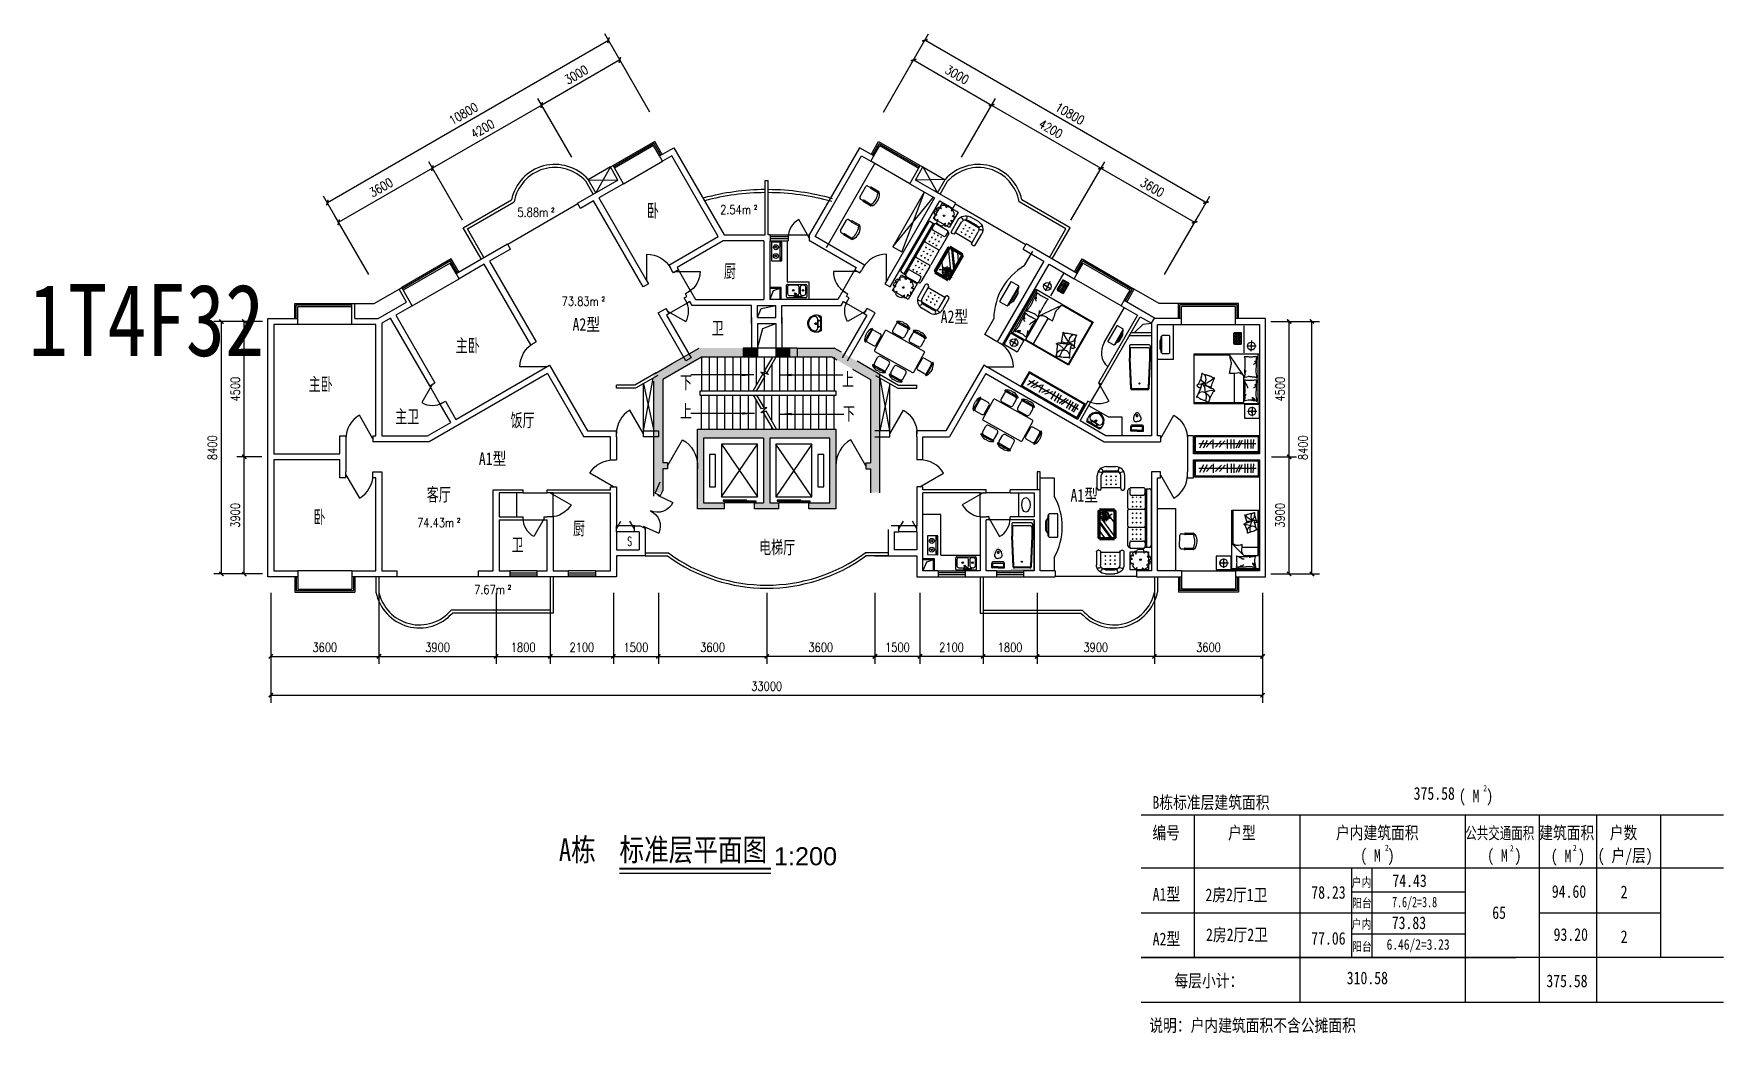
# Model space of a CAD drawing. Header units: millimetres. Extents: x 1363 to 57604, y 556 to 33802.
import ezdxf
from ezdxf.enums import TextEntityAlignment as Align

# ---------------------------------------------------------------- set-up
doc = ezdxf.new("R2010")
doc.units = ezdxf.units.MM
for name, color, linetype in [('GROUND', 2, 'Continuous'), ('PUB_DIM', 3, 'Continuous'), ('PUB_TEXT', 7, 'Continuous'), ('PUB_WINDW', 7, 'Continuous'), ('STAIR', 2, 'Continuous'), ('W', 3, 'Continuous'), ('WALL', 255, 'Continuous'), ('WINDOW', 2, 'Continuous'), ('WINDOW_TEXT', 7, 'Continuous'), ('家具', 151, 'Continuous')]:
    doc.layers.add(name, color=color, linetype=linetype)
doc.styles.add('-宋体', font='SimSun.ttf', dxfattribs={"width": 0.8})
doc.styles.add('_HZTXT', font='txt', dxfattribs={"width": 0.8, "bigfont": 'HZTXT'})
doc.styles.add('_TXT', font='SIMPLEX.shx', dxfattribs={"width": 0.6})
doc.styles.add('DIM_FONT', font='SIMPLEX', dxfattribs={"width": 0.8})
doc.styles.add('SIMPLEX', font='SIMPLEX.SHX')
doc.styles.get("Standard").update_dxf_attribs({"font": 'arial.ttf'})
doc.styles.add('Z2', font='SimSun.ttf', dxfattribs={"width": 0.8})
doc.dimstyles.new('DIMN', dxfattribs={"dimtxt": 300, "dimasz": 1, "dimexe": 250, "dimexo": 300, "dimgap": 0.09, "dimtad": 1, "dimdec": 0, "dimzin": 0, "dimdsep": 46, "dimtxsty": 'DIM_FONT', "dimblk": '_DIMX', "dimcen": 0.09, "dimclrt": 7, "dimadec": 0, "dimazin": 0, "dimtfac": 1, "dimtdec": 0, "dimtix": 1, "dimtmove": 2, "dimatfit": 3, "dimldrblk": '_DIMX', "dimfxl": 1, "dimtolj": 1, "dimtzin": 0, "dimarcsym": 0})

msp = doc.modelspace()

# ---------------------------------------------------------------- texts
at = {"layer": 'PUB_TEXT', "style": '-宋体', "width": 0.8}
msp.add_text('1T4F32', height=2400, dxfattribs=at).set_placement((1194, 23081))

# ---------------------------------------------------------------- blocks, each defined once
blk = doc.blocks.new('_E2ENZ')
at = {"layer": '家具'}
for p, q in [((156, 270), (-156, -270)), ((204, 242), (-107, -298)), ((141, 229), (108, 173)), ((108, 173), (123, 164)), ((121, 146), (112, 151)), ((123, 164), (155, 220)), ((155, 220), (141, 229)), ((141, -441), (452, 98)), ((452, 98), (156, 270)), ((168, 225), (158, 230)), ((-156, -270), (141, -441)), ((-96, -181), (-128, -237)), ((-128, -237), (-114, -245)), ((-115, -264), (-124, -259)), ((-114, -245), (-82, -189)), ((-82, -189), (-96, -181)), ((-68, -185), (-78, -179))]:
    blk.add_line(p, q, dxfattribs=at)
for points in [[(113, 170, 0.008736), (112, 167, 0.076276), (110, 154, 0.259034), (112, 151, 0.259034)], [(112, 151, 0.259034), (116, 151, 0.076276), (126, 159, 0.036515), (135, 169, 0.026615), (146, 185, 0.026615), (154, 202, 0.036515), (159, 215, 0.076276), (160, 227, 0.259034), (158, 230, 0.259034), (154, 231, 0.056762), (147, 225, 0.036515)], [(121, 146, 0.259034), (125, 146, 0.076276), (135, 153, 0.036515), (144, 164, 0.026615), (155, 180, 0.026615), (163, 196, 0.036515), (168, 209, 0.076276), (169, 222, 0.259034), (167, 225, 0.078462), (166, 226, 0.056762)], [(-124, -240, 0.008736), (-125, -243, 0.076276), (-126, -255, 0.259034), (-124, -259, 0.259034)], [(-124, -259, 0.259034), (-120, -259, 0.076276), (-110, -251, 0.036515), (-101, -241, 0.026615), (-91, -225, 0.026615), (-82, -208, 0.036515), (-78, -195, 0.076276), (-76, -183, 0.259034), (-78, -179, 0.259034), (-82, -179, 0.056762), (-90, -184, 0.036515)], [(-115, -264, 0.259034), (-111, -264, 0.076276), (-101, -256, 0.036515), (-92, -246, 0.026615), (-82, -230, 0.026615), (-73, -213, 0.036515), (-69, -200, 0.076276), (-67, -188, 0.259034), (-69, -184, 0.078462), (-70, -184, 0.056762)]]:
    blk.add_lwpolyline(points, format="xyb", dxfattribs=at)
for centre, radius in [((244, 28), 82.5), ((244, 28), 31.6), ((97, -225), 82.5), ((97, -225), 31.6)]:
    blk.add_circle(centre, radius, dxfattribs=at)
at = {"style": 'DIM_FONT', "width": 0.8, "flags": 9}
for tag in ['XSIZE', 'YSIZE']:
    blk.add_attdef(tag, (0, 0), '', height=0.5, dxfattribs=at)
blk = doc.blocks.new('M_C46QQU')
for p, q in [((-1008, 250), (-1008, 661)), ((-975, 711), (-975, 720)), ((-958, 711), (-818, 711)), ((-925, 770), (-327, 770)), ((-768, 661), (-768, 250)), ((-713, 627), (-683, 597)), ((-683, 627), (-713, 597)), ((-556, 627), (-526, 597)), ((-526, 627), (-556, 597)), ((-398, 627), (-368, 597)), ((-368, 627), (-398, 597)), ((-298, 740), (-298, 230)), ((-269, 770), (269, 770)), ((-138, 627), (-168, 597)), ((-168, 627), (-138, 597)), ((20, 627), (-11, 597)), ((-11, 627), (20, 597)), ((177, 627), (147, 597)), ((147, 627), (177, 597)), ((298, 740), (298, 230)), ((327, 770), (925, 770)), ((368, 627), (398, 597)), ((398, 627), (368, 597)), ((526, 627), (556, 597)), ((556, 627), (526, 597)), ((683, 627), (713, 597)), ((713, 627), (683, 597)), ((768, 661), (768, 250)), ((958, 711), (818, 711)), ((975, 711), (975, 720)), ((1008, 250), (1008, 661)), ((-975, 50), (-975, 203)), ((975, 200), (-975, 200)), ((975, 150), (-975, 150)), ((-818, 200), (-958, 200)), ((925, 0), (-925, 0)), ((-713, 500), (-683, 469)), ((-683, 500), (-713, 469)), ((-713, 363), (-683, 332)), ((-683, 363), (-713, 332)), ((-556, 500), (-526, 469)), ((-526, 500), (-556, 469)), ((-526, 363), (-556, 332)), ((-556, 363), (-526, 332)), ((-398, 500), (-368, 469)), ((-368, 500), (-398, 469)), ((-398, 363), (-368, 332)), ((-368, 363), (-398, 332)), ((-138, 500), (-168, 469)), ((-168, 500), (-138, 469)), ((-138, 363), (-168, 332)), ((-168, 363), (-138, 332)), ((20, 500), (-11, 469)), ((-11, 500), (20, 469)), ((-11, 363), (20, 332)), ((20, 363), (-11, 332)), ((177, 500), (147, 469)), ((147, 500), (177, 469)), ((177, 363), (147, 332)), ((147, 363), (177, 332)), ((368, 500), (398, 469)), ((398, 500), (368, 469)), ((368, 363), (398, 332)), ((398, 363), (368, 332)), ((526, 500), (556, 469)), ((556, 500), (526, 469)), ((556, 363), (526, 332)), ((526, 363), (556, 332)), ((683, 500), (713, 469)), ((713, 500), (683, 469)), ((683, 363), (713, 332)), ((713, 363), (683, 332)), ((818, 200), (958, 200)), ((975, 200), (975, 50))]:
    blk.add_line(p, q)
for centre, radius, start, end in [((-958, 661), 50, 90, 180), ((-925, 720), 50, 90, 180), ((-818, 661), 50, 0, 90), ((-328, 740), 30, 360, 90), ((-268, 740), 30, 90, 180), ((268, 740), 30, 0, 90), ((328, 740), 30, 90, 180), ((818, 661), 50, 90, 180), ((925, 720), 50, 360, 90), ((958, 661), 50, 0, 90), ((-958, 250), 50, 180, 270), ((-925, 50), 50, 180, 270), ((-818, 250), 50, 270, 0), ((-328, 230), 30, 270, 0), ((-268, 230), 30, 180, 270), ((268, 230), 30, 270, 360), ((328, 230), 30, 180, 270), ((818, 250), 50, 180, 270), ((925, 50), 50, 270, 0), ((958, 250), 50, 270, 0)]:
    blk.add_arc(centre, radius, start, end)
at = {"style": 'DIM_FONT', "width": 0.8, "flags": 9}
for tag in ['XSIZE', 'YSIZE']:
    blk.add_attdef(tag, (0, 0), '', height=0.5, dxfattribs=at)
blk = doc.blocks.new('M_C57NTX')
for p, q in [((-496, -226), (-496, 233)), ((-486, 243), (-481, 243)), ((-427, 268), (-471, 224)), ((-399, 268), (-471, 196)), ((-471, -226), (-471, 233)), ((-446, 283), (-446, 278)), ((-436, 293), (473, 293)), ((-436, 268), (473, 268)), ((-431, 72), (-217, 228)), ((-431, -116), (43, 228)), ((-431, -159), (102, 228)), ((-336, -222), (283, 228)), ((106, -222), (469, 42)), ((436, 268), (509, 196)), ((465, 268), (509, 224)), ((483, 283), (483, 278)), ((509, 233), (509, -226)), ((524, 243), (519, 243)), ((534, 233), (534, -226)), ((-486, -236), (-481, -236)), ((-399, -262), (-471, -189)), ((-427, -262), (-471, -218)), ((-446, -277), (-446, -272)), ((473, -262), (-436, -262)), ((473, -287), (-436, -287)), ((436, -262), (509, -189)), ((465, -262), (509, -218)), ((483, -277), (483, -272)), ((524, -236), (519, -236))]:
    blk.add_line(p, q)
blk.add_lwpolyline([(-431, -222), (-431, 228), (469, 228), (469, -222)], close=True)
at = {"const_width": 12}
for points in [[(123, 120, 1), (135, 120, 1)], [(189, 24, 1), (201, 24, 1)], [(225, 150, 1), (237, 150, 1)], [(253, 126, 1), (265, 126, 1)], [(264, 18, 1), (276, 18, 1)], [(277, 84, 1), (289, 84, 1)], [(288, 107, 1), (300, 107, 1)], [(294, 93, 1), (306, 93, 1)], [(297, 74, 1), (309, 74, 1)], [(305, 18, 1), (317, 18, 1)], [(308, 87, 1), (320, 87, 1)], [(409, 163, 1), (421, 163, 1)], [(418, 27, 1), (430, 27, 1)], [(486, 90, 1), (498, 90, 1)], [(220, -38, 1), (232, -38, 1)], [(324, -108, 1), (336, -108, 1)]]:
    blk.add_lwpolyline(points, format="xyb", close=True, dxfattribs=at)
blk.add_circle((308, 86), 144)
for centre, radius, start, end in [((-486, 233), 10, 90, 180), ((-481, 233), 10, 0, 90), ((-436, 283), 10, 90, 180), ((-436, 278), 10, 180, 270), ((228, -157), 293, 78.5516, 130.9815), ((280, -402), 502, 88.3286, 108.729), ((344, -194), 291, 103.0452, 139.7766), ((110, -88), 259, 48.7581, 83.8624), ((109, 83), 193, 6.9904, 78.0284), ((364, -84), 190, 114.0956, 166.2953), ((176, 42), 126, 28.8901, 78.4579), ((482, -98), 260, 134.4861, 189.3762), ((613, -62), 346, 155.0888, 185.9637), ((781, 125), 490, 163.8561, 179.1105), ((267, -555), 642, 70.5249, 87.8244), ((624, 28), 325, 171.2496, 218.2333), ((-395, 504), 810, 328.9873, 340.361), ((421, -27), 169, 62.9909, 135.9102), ((404, -128), 234, 53.3231, 115.7633), ((-1013, -1156), 1790, 39.0488, 42.6799), ((448, -69), 233, 85.8741, 126.9558), ((269, -208), 287, 31.315, 82.1378), ((156, 293), 219, 342.9456, 6.4814), ((473, 283), 10, 0, 90), ((473, 278), 10, 270, 0), ((519, 233), 10, 90, 180), ((524, 233), 10, 0, 90), ((-486, -226), 10, 180, 270), ((-481, -226), 10, 270, 0), ((-436, -272), 10, 90, 180), ((-436, -277), 10, 180, 270), ((473, -272), 10, 0, 90), ((473, -277), 10, 270, 0), ((519, -226), 10, 180, 270), ((524, -226), 10, 270, 0)]:
    blk.add_arc(centre, radius, start, end)
at = {"style": 'DIM_FONT', "width": 0.8, "flags": 9}
for tag in ['XSIZE', 'YSIZE']:
    blk.add_attdef(tag, (0, 0), '', height=0.5, dxfattribs=at)
blk = doc.blocks.new('_DBLK')
blk.add_line((-0.5, 0), (0, -0.866))
blk.add_arc((-0.5, 0), 1, 300, 0)
at = {"style": 'SIMPLEX', "flags": 9}
blk.add_attdef('A', text='', height=1, dxfattribs=at).set_placement((0, 1.5), align=Align.MIDDLE)
blk = doc.blocks.new('_DIMX')
at = {"const_width": 50}
blk.add_lwpolyline([(-70, -70), (70, 70)], dxfattribs=at)
blk = doc.blocks.new('*D44')
at = {"color": 0, "linetype": 'ByBlock', "transparency": 16777216}
for p, q in [((-88641, 6083), (-87515, 8033)), ((-87639, 7816), (-84523, 6017)), ((-85523, 4283), (-84397, 6233))]:
    blk.add_line(p, q, dxfattribs=at)
at = {"layer": 'DEFPOINTS', "color": 0, "linetype": 'ByBlock', "transparency": 16777216}
for p in [(-88791, 5823), (-84522, 6016), (-85673, 4023)]:
    blk.add_point(p, dxfattribs=at)
at = {"color": 0, "linetype": 'ByBlock', "transparency": 16777216}
for p, rotation in [((-87640, 7816), 149.9999999999999), ((-84522, 6016), 329.9999999999999)]:
    blk.add_blockref('_DIMX', p, dxfattribs=dict(at, rotation=rotation))
at = {"color": 7, "linetype": 'ByBlock', "transparency": 16777216, "insert": (-85931, 7176), "char_height": 300, "attachment_point": 5, "rotation": 330, "style": 'DIM_FONT'}
blk.add_mtext('\\A1;3600', dxfattribs=at)
blk = doc.blocks.new('*D34')
at = {"color": 0, "linetype": 'ByBlock', "transparency": 16777216}
for p, q in [((-108881, 6083), (-110007, 8033)), ((-109883, 7816), (-112999, 6017)), ((-111999, 4283), (-113125, 6233))]:
    blk.add_line(p, q, dxfattribs=at)
at = {"layer": 'DEFPOINTS', "color": 0, "linetype": 'ByBlock', "transparency": 16777216}
for p in [(-113000, 6016), (-108731, 5823), (-111849, 4023)]:
    blk.add_point(p, dxfattribs=at)
at = {"color": 0, "linetype": 'ByBlock', "transparency": 16777216}
for p, rotation in [((-109882, 7816), 30.00000000000006), ((-113000, 6016), 210.0000000000001)]:
    blk.add_blockref('_DIMX', p, dxfattribs=dict(at, rotation=rotation))
at = {"color": 7, "linetype": 'ByBlock', "transparency": 16777216, "insert": (-111591, 7176), "char_height": 300, "attachment_point": 5, "rotation": 30, "style": 'DIM_FONT'}
blk.add_mtext('\\A1;3600', dxfattribs=at)
blk = doc.blocks.new('*D49')
at = {"color": 0, "linetype": 'ByBlock', "transparency": 16777216}
for p, q in [((-115261, -8975), (-115261, -12215)), ((-82261, -8975), (-82261, -12215)), ((-115260, -11965), (-82262, -11965))]:
    blk.add_line(p, q, dxfattribs=at)
at = {"layer": 'DEFPOINTS', "color": 0, "linetype": 'ByBlock', "transparency": 16777216}
for p in [(-115261, -8675), (-82261, -8675), (-82261, -11965)]:
    blk.add_point(p, dxfattribs=at)
at = {"color": 0, "linetype": 'ByBlock', "transparency": 16777216, "rotation": 180}
blk.add_blockref('_DIMX', (-115261, -11965), dxfattribs=at)
at = {"color": 0, "linetype": 'ByBlock', "transparency": 16777216}
blk.add_blockref('_DIMX', (-82261, -11965), dxfattribs=at)
at = {"color": 7, "linetype": 'ByBlock', "transparency": 16777216, "insert": (-98761, -11665), "char_height": 300, "attachment_point": 5, "style": 'DIM_FONT'}
blk.add_mtext('\\A1;33000', dxfattribs=at)
blk = doc.blocks.new('*D28')
at = {"color": 0, "linetype": 'ByBlock', "transparency": 16777216}
for p, q in [((13872, -5167), (13872, -7535)), ((17472, -5167), (17472, -7535)), ((13873, -7285), (17471, -7285))]:
    blk.add_line(p, q, dxfattribs=at)
at = {"layer": 'DEFPOINTS', "color": 0, "linetype": 'ByBlock', "transparency": 16777216}
for p in [(13872, -4867), (17472, -4867), (17472, -7285)]:
    blk.add_point(p, dxfattribs=at)
at = {"color": 0, "linetype": 'ByBlock', "transparency": 16777216, "rotation": 180}
blk.add_blockref('_DIMX', (13872, -7285), dxfattribs=at)
at = {"color": 0, "linetype": 'ByBlock', "transparency": 16777216}
blk.add_blockref('_DIMX', (17472, -7285), dxfattribs=at)
at = {"color": 7, "linetype": 'ByBlock', "transparency": 16777216, "insert": (15672, -6985), "char_height": 300, "attachment_point": 5, "style": 'DIM_FONT'}
blk.add_mtext('\\A1;3600', dxfattribs=at)
blk = doc.blocks.new('*D31')
at = {"color": 0, "linetype": 'ByBlock', "transparency": 16777216}
for p, q in [((-103861, -5167), (-103861, -7535)), ((-102361, -5167), (-102361, -7535)), ((-103860, -7285), (-102362, -7285))]:
    blk.add_line(p, q, dxfattribs=at)
at = {"layer": 'DEFPOINTS', "color": 0, "linetype": 'ByBlock', "transparency": 16777216}
for p in [(-103861, -4867), (-102361, -4867), (-102361, -7285)]:
    blk.add_point(p, dxfattribs=at)
at = {"color": 0, "linetype": 'ByBlock', "transparency": 16777216, "rotation": 180}
blk.add_blockref('_DIMX', (-103861, -7285), dxfattribs=at)
at = {"color": 0, "linetype": 'ByBlock', "transparency": 16777216}
blk.add_blockref('_DIMX', (-102361, -7285), dxfattribs=at)
at = {"color": 7, "linetype": 'ByBlock', "transparency": 16777216, "insert": (-103111, -6985), "char_height": 300, "attachment_point": 5, "style": 'DIM_FONT'}
blk.add_mtext('\\A1;1500', dxfattribs=at)
blk = doc.blocks.new('*D30')
at = {"color": 0, "linetype": 'ByBlock', "transparency": 16777216}
for p, q in [((-105961, -5167), (-105961, -7535)), ((-103861, -5167), (-103861, -7535)), ((-105960, -7285), (-103862, -7285))]:
    blk.add_line(p, q, dxfattribs=at)
at = {"layer": 'DEFPOINTS', "color": 0, "linetype": 'ByBlock', "transparency": 16777216}
for p in [(-105961, -4867), (-103861, -4867), (-103861, -7285)]:
    blk.add_point(p, dxfattribs=at)
at = {"color": 0, "linetype": 'ByBlock', "transparency": 16777216, "rotation": 180}
blk.add_blockref('_DIMX', (-105961, -7285), dxfattribs=at)
at = {"color": 0, "linetype": 'ByBlock', "transparency": 16777216}
blk.add_blockref('_DIMX', (-103861, -7285), dxfattribs=at)
at = {"color": 7, "linetype": 'ByBlock', "transparency": 16777216, "insert": (-104911, -6985), "char_height": 300, "attachment_point": 5, "style": 'DIM_FONT'}
blk.add_mtext('\\A1;2100', dxfattribs=at)
blk = doc.blocks.new('*D29')
at = {"color": 0, "linetype": 'ByBlock', "transparency": 16777216}
for p, q in [((-111661, -5167), (-111661, -7535)), ((-107761, -5167), (-107761, -7535)), ((-111660, -7285), (-107762, -7285))]:
    blk.add_line(p, q, dxfattribs=at)
at = {"layer": 'DEFPOINTS', "color": 0, "linetype": 'ByBlock', "transparency": 16777216}
for p in [(-111661, -4867), (-107761, -4867), (-107761, -7285)]:
    blk.add_point(p, dxfattribs=at)
at = {"color": 0, "linetype": 'ByBlock', "transparency": 16777216, "rotation": 180}
blk.add_blockref('_DIMX', (-111661, -7285), dxfattribs=at)
at = {"color": 0, "linetype": 'ByBlock', "transparency": 16777216}
blk.add_blockref('_DIMX', (-107761, -7285), dxfattribs=at)
at = {"color": 7, "linetype": 'ByBlock', "transparency": 16777216, "insert": (-109711, -6985), "char_height": 300, "attachment_point": 5, "style": 'DIM_FONT'}
blk.add_mtext('\\A1;3900', dxfattribs=at)
blk = doc.blocks.new('*D27')
at = {"color": 0, "linetype": 'ByBlock', "transparency": 16777216}
for p, q in [((-115261, -5167), (-115261, -7535)), ((-111661, -5167), (-111661, -7535)), ((-115260, -7285), (-111662, -7285))]:
    blk.add_line(p, q, dxfattribs=at)
at = {"layer": 'DEFPOINTS', "color": 0, "linetype": 'ByBlock', "transparency": 16777216}
for p in [(-115261, -4867), (-111661, -4867), (-111661, -7285)]:
    blk.add_point(p, dxfattribs=at)
at = {"color": 0, "linetype": 'ByBlock', "transparency": 16777216, "rotation": 180}
blk.add_blockref('_DIMX', (-115261, -7285), dxfattribs=at)
at = {"color": 0, "linetype": 'ByBlock', "transparency": 16777216}
blk.add_blockref('_DIMX', (-111661, -7285), dxfattribs=at)
at = {"color": 7, "linetype": 'ByBlock', "transparency": 16777216, "insert": (-113461, -6985), "char_height": 300, "attachment_point": 5, "style": 'DIM_FONT'}
blk.add_mtext('\\A1;3600', dxfattribs=at)
blk = doc.blocks.new('*D26')
at = {"color": 0, "linetype": 'ByBlock', "transparency": 16777216}
for p, q in [((-107761, -5167), (-107761, -7535)), ((-105961, -5167), (-105961, -7535)), ((-107760, -7285), (-105962, -7285))]:
    blk.add_line(p, q, dxfattribs=at)
at = {"layer": 'DEFPOINTS', "color": 0, "linetype": 'ByBlock', "transparency": 16777216}
for p in [(-107761, -4867), (-105961, -4867), (-105961, -7285)]:
    blk.add_point(p, dxfattribs=at)
at = {"color": 0, "linetype": 'ByBlock', "transparency": 16777216, "rotation": 180}
blk.add_blockref('_DIMX', (-107761, -7285), dxfattribs=at)
at = {"color": 0, "linetype": 'ByBlock', "transparency": 16777216}
blk.add_blockref('_DIMX', (-105961, -7285), dxfattribs=at)
at = {"color": 7, "linetype": 'ByBlock', "transparency": 16777216, "insert": (-106861, -6985), "char_height": 300, "attachment_point": 5, "style": 'DIM_FONT'}
blk.add_mtext('\\A1;1800', dxfattribs=at)
blk = doc.blocks.new('*D48')
at = {"color": 0, "linetype": 'ByBlock', "transparency": 16777216}
for p, q in [((-116693, 2717), (-118312, 2717)), ((-118062, -5682), (-118062, 2716)), ((-116693, -5683), (-118312, -5683))]:
    blk.add_line(p, q, dxfattribs=at)
at = {"layer": 'DEFPOINTS', "color": 0, "linetype": 'ByBlock', "transparency": 16777216}
for p in [(-118062, 2717), (-116393, 2717), (-116393, -5683)]:
    blk.add_point(p, dxfattribs=at)
at = {"color": 0, "linetype": 'ByBlock', "transparency": 16777216}
for p, rotation in [((-118062, 2717), 90), ((-118062, -5683), 270)]:
    blk.add_blockref('_DIMX', p, dxfattribs=dict(at, rotation=rotation))
at = {"color": 7, "linetype": 'ByBlock', "transparency": 16777216, "insert": (-118362, -1483), "char_height": 300, "attachment_point": 5, "rotation": 90, "style": 'DIM_FONT'}
blk.add_mtext('\\A1;8400', dxfattribs=at)
blk = doc.blocks.new('*D47')
at = {"color": 0, "linetype": 'ByBlock', "transparency": 16777216}
for p, q in [((-115561, 2717), (-116393, 2717)), ((-116143, -1782), (-116143, 2716)), ((-115561, -1783), (-116393, -1783))]:
    blk.add_line(p, q, dxfattribs=at)
at = {"layer": 'DEFPOINTS', "color": 0, "linetype": 'ByBlock', "transparency": 16777216}
for p in [(-116143, 2717), (-115261, 2717), (-115261, -1783)]:
    blk.add_point(p, dxfattribs=at)
at = {"color": 0, "linetype": 'ByBlock', "transparency": 16777216}
for p, rotation in [((-116143, 2717), 90), ((-116143, -1783), 270)]:
    blk.add_blockref('_DIMX', p, dxfattribs=dict(at, rotation=rotation))
at = {"color": 7, "linetype": 'ByBlock', "transparency": 16777216, "insert": (-116443, 467), "char_height": 300, "attachment_point": 5, "rotation": 90, "style": 'DIM_FONT'}
blk.add_mtext('\\A1;4500', dxfattribs=at)
blk = doc.blocks.new('*D46')
at = {"color": 0, "linetype": 'ByBlock', "transparency": 16777216}
for p, q in [((-115561, -1783), (-116393, -1783)), ((-116143, -5682), (-116143, -1784)), ((-115561, -5683), (-116393, -5683))]:
    blk.add_line(p, q, dxfattribs=at)
at = {"layer": 'DEFPOINTS', "color": 0, "linetype": 'ByBlock', "transparency": 16777216}
for p in [(-116143, -1783), (-115261, -1783), (-115261, -5683)]:
    blk.add_point(p, dxfattribs=at)
at = {"color": 0, "linetype": 'ByBlock', "transparency": 16777216}
for p, rotation in [((-116143, -1783), 90), ((-116143, -5683), 270)]:
    blk.add_blockref('_DIMX', p, dxfattribs=dict(at, rotation=rotation))
at = {"color": 7, "linetype": 'ByBlock', "transparency": 16777216, "insert": (-116443, -3733), "char_height": 300, "attachment_point": 5, "rotation": 90, "style": 'DIM_FONT'}
blk.add_mtext('\\A1;3900', dxfattribs=at)
blk = doc.blocks.new('M_A12RWT')
blk.add_line((-0.5, 0.029), (0.5, 0.029))
blk = doc.blocks.new('_WBLK')
for p, q in [((-0.5, 0.5), (0.5, 0.5)), ((0.5, 0.167), (-0.5, 0.167)), ((0.5, -0.167), (-0.5, -0.167)), ((-0.5, -0.5), (0.5, -0.5))]:
    blk.add_line(p, q)
at = {"style": 'SIMPLEX', "flags": 9}
blk.add_attdef('A', text='', height=1, dxfattribs=at).set_placement((0, 1.5), align=Align.MIDDLE)
blk = doc.blocks.new('M_A5KDS')
for p, q in [((-0.5, 0), (-0.25, -0.433)), ((0.5, 0), (0.25, -0.433))]:
    blk.add_line(p, q)
blk = doc.blocks.new('_DBLK1')
for p, q in [((-0.47, 0), (-0.47, -0.47)), ((0.47, 0), (0.47, -0.47))]:
    blk.add_line(p, q)
for centre, start, end in [((-0.47, 0), 270, 0), ((0.47, 0), 180, 270)]:
    blk.add_arc(centre, 0.47, start, end)
at = {"layer": 'WINDOW_TEXT', "style": 'SIMPLEX', "flags": 9}
blk.add_attdef('A', text='', height=1, dxfattribs=at).set_placement((0, 1.5), align=Align.MIDDLE)
blk = doc.blocks.new('*D38')
at = {"color": 0, "linetype": 'ByBlock', "transparency": 16777216}
for p, q in [((-98761, -6307), (-98761, -8675)), ((-95161, -6307), (-95161, -8675)), ((-95162, -8425), (-98760, -8425))]:
    blk.add_line(p, q, dxfattribs=at)
at = {"layer": 'DEFPOINTS', "color": 0, "linetype": 'ByBlock', "transparency": 16777216}
for p in [(-98761, -6007), (-95161, -6007), (-98761, -8425)]:
    blk.add_point(p, dxfattribs=at)
at = {"color": 0, "linetype": 'ByBlock', "transparency": 16777216, "rotation": 180}
blk.add_blockref('_DIMX', (-98761, -8425), dxfattribs=at)
at = {"color": 0, "linetype": 'ByBlock', "transparency": 16777216}
blk.add_blockref('_DIMX', (-95161, -8425), dxfattribs=at)
at = {"color": 7, "linetype": 'ByBlock', "transparency": 16777216, "insert": (-96961, -8125), "char_height": 300, "attachment_point": 5, "style": 'DIM_FONT'}
blk.add_mtext('\\A1;3600', dxfattribs=at)
blk = doc.blocks.new('*D41')
at = {"color": 0, "linetype": 'ByBlock', "transparency": 16777216}
for p, q in [((-95161, -6307), (-95161, -8675)), ((-93661, -6307), (-93661, -8675)), ((-93662, -8425), (-95160, -8425))]:
    blk.add_line(p, q, dxfattribs=at)
at = {"layer": 'DEFPOINTS', "color": 0, "linetype": 'ByBlock', "transparency": 16777216}
for p in [(-95161, -6007), (-93661, -6007), (-95161, -8425)]:
    blk.add_point(p, dxfattribs=at)
at = {"color": 0, "linetype": 'ByBlock', "transparency": 16777216}
for p, rotation in [((-95161, -8425), 179.9999999999997), ((-93661, -8425), 359.9999999999997)]:
    blk.add_blockref('_DIMX', p, dxfattribs=dict(at, rotation=rotation))
at = {"color": 7, "linetype": 'ByBlock', "transparency": 16777216, "insert": (-94411, -8125), "char_height": 300, "attachment_point": 5, "style": 'DIM_FONT'}
blk.add_mtext('\\A1;1500', dxfattribs=at)
blk = doc.blocks.new('*D36')
at = {"color": 0, "linetype": 'ByBlock', "transparency": 16777216}
for p, q in [((-91561, -6307), (-91561, -8675)), ((-89761, -6307), (-89761, -8675)), ((-89762, -8425), (-91560, -8425))]:
    blk.add_line(p, q, dxfattribs=at)
at = {"layer": 'DEFPOINTS', "color": 0, "linetype": 'ByBlock', "transparency": 16777216}
for p in [(-91561, -6007), (-89761, -6007), (-91561, -8425)]:
    blk.add_point(p, dxfattribs=at)
at = {"color": 0, "linetype": 'ByBlock', "transparency": 16777216}
for p, rotation in [((-91561, -8425), 179.9999999999997), ((-89761, -8425), 359.9999999999997)]:
    blk.add_blockref('_DIMX', p, dxfattribs=dict(at, rotation=rotation))
at = {"color": 7, "linetype": 'ByBlock', "transparency": 16777216, "insert": (-90661, -8125), "char_height": 300, "attachment_point": 5, "style": 'DIM_FONT'}
blk.add_mtext('\\A1;1800', dxfattribs=at)
blk = doc.blocks.new('*D37')
at = {"color": 0, "linetype": 'ByBlock', "transparency": 16777216}
for p, q in [((-85861, -6307), (-85861, -8675)), ((-82261, -6307), (-82261, -8675)), ((-82262, -8425), (-85860, -8425))]:
    blk.add_line(p, q, dxfattribs=at)
at = {"layer": 'DEFPOINTS', "color": 0, "linetype": 'ByBlock', "transparency": 16777216}
for p in [(-85861, -6007), (-82261, -6007), (-85861, -8425)]:
    blk.add_point(p, dxfattribs=at)
at = {"color": 0, "linetype": 'ByBlock', "transparency": 16777216, "rotation": 180}
blk.add_blockref('_DIMX', (-85861, -8425), dxfattribs=at)
at = {"color": 0, "linetype": 'ByBlock', "transparency": 16777216}
blk.add_blockref('_DIMX', (-82261, -8425), dxfattribs=at)
at = {"color": 7, "linetype": 'ByBlock', "transparency": 16777216, "insert": (-84061, -8125), "char_height": 300, "attachment_point": 5, "style": 'DIM_FONT'}
blk.add_mtext('\\A1;3600', dxfattribs=at)
blk = doc.blocks.new('*D39')
at = {"color": 0, "linetype": 'ByBlock', "transparency": 16777216}
for p, q in [((-89761, -6307), (-89761, -8675)), ((-85861, -6307), (-85861, -8675)), ((-85862, -8425), (-89760, -8425))]:
    blk.add_line(p, q, dxfattribs=at)
at = {"layer": 'DEFPOINTS', "color": 0, "linetype": 'ByBlock', "transparency": 16777216}
for p in [(-89761, -6007), (-85861, -6007), (-89761, -8425)]:
    blk.add_point(p, dxfattribs=at)
at = {"color": 0, "linetype": 'ByBlock', "transparency": 16777216, "rotation": 180}
blk.add_blockref('_DIMX', (-89761, -8425), dxfattribs=at)
at = {"color": 0, "linetype": 'ByBlock', "transparency": 16777216}
blk.add_blockref('_DIMX', (-85861, -8425), dxfattribs=at)
at = {"color": 7, "linetype": 'ByBlock', "transparency": 16777216, "insert": (-87811, -8125), "char_height": 300, "attachment_point": 5, "style": 'DIM_FONT'}
blk.add_mtext('\\A1;3900', dxfattribs=at)
blk = doc.blocks.new('*D40')
at = {"color": 0, "linetype": 'ByBlock', "transparency": 16777216}
for p, q in [((-93661, -6307), (-93661, -8675)), ((-91561, -6307), (-91561, -8675)), ((-91562, -8425), (-93660, -8425))]:
    blk.add_line(p, q, dxfattribs=at)
at = {"layer": 'DEFPOINTS', "color": 0, "linetype": 'ByBlock', "transparency": 16777216}
for p in [(-93661, -6007), (-91561, -6007), (-93661, -8425)]:
    blk.add_point(p, dxfattribs=at)
at = {"color": 0, "linetype": 'ByBlock', "transparency": 16777216}
for p, rotation in [((-93661, -8425), 179.9999999999997), ((-91561, -8425), 359.9999999999997)]:
    blk.add_blockref('_DIMX', p, dxfattribs=dict(at, rotation=rotation))
at = {"color": 7, "linetype": 'ByBlock', "transparency": 16777216, "insert": (-92611, -8125), "char_height": 300, "attachment_point": 5, "style": 'DIM_FONT'}
blk.add_mtext('\\A1;2100', dxfattribs=at)
blk = doc.blocks.new('_C6BOA')
for p, q in [((-338, 117), (-338, -109)), ((286, 133), (-322, 133)), ((-301, 156), (-317, 133)), ((264, 156), (-301, 156)), ((-231, 156), (-147, 208)), ((-159, 192), (123, 192)), ((-147, 208), (111, 208)), ((195, 156), (111, 208)), ((264, 156), (280, 133)), ((302, -109), (302, 117)), ((-322, -125), (286, -125))]:
    blk.add_line(p, q)
for centre, start, end in [((-322, 117), 90, 180), ((286, 117), 0, 90), ((-322, -109), 180, 270), ((286, -109), 270, 0)]:
    blk.add_arc(centre, 16, start, end)
at = {"style": 'DIM_FONT', "width": 0.8, "flags": 9}
for tag in ['XSIZE', 'YSIZE']:
    blk.add_attdef(tag, (0, 0), '', height=0.5, dxfattribs=at)
blk = doc.blocks.new('M_C48GTF')
at = {"linetype": 'Continuous'}
for p, q in [((-157, 0), (157, 0)), ((-457, -730), (-457, -300)), ((-323, -730), (-323, -300)), ((-265, -174), (265, -174)), ((-160, -134), (160, -134)), ((323, -730), (323, -300)), ((457, -730), (457, -300)), ((-373, -780), (-407, -780)), ((323, -700), (-323, -700)), ((373, -780), (407, -780))]:
    blk.add_line(p, q, dxfattribs=at)
for p, q in [((-171, -309), (-141, -339)), ((-141, -309), (-171, -339)), ((-171, -436), (-141, -466)), ((-141, -436), (-171, -466)), ((-14, -309), (17, -339)), ((17, -309), (-14, -339)), ((-14, -436), (17, -466)), ((17, -436), (-14, -466)), ((144, -309), (174, -339)), ((174, -309), (144, -339)), ((144, -436), (174, -466)), ((174, -436), (144, -466)), ((-171, -573), (-141, -603)), ((-141, -573), (-171, -603)), ((17, -573), (-14, -603)), ((-14, -573), (17, -603)), ((144, -573), (174, -603)), ((174, -573), (144, -603))]:
    blk.add_line(p, q)
for centre, radius, start, end in [((-157, -300), 300, 90, 180), ((157, -300), 300, 0, 90), ((-157, -300), 166, 90, 180), ((157, -300), 166, 0, 90), ((-407, -730), 50, 180, 270), ((-373, -730), 50, 270, 0), ((373, -730), 50, 180, 270), ((407, -730), 50, 270, 0)]:
    blk.add_arc(centre, radius, start, end, dxfattribs=at)
for centre, radius, start, end in [((-432, -439), 262, 59.4795, 89.7471), ((-387, -170), 116, 355.242, 68.6034), ((363, -136), 129, 125.2754, 189.3141), ((419, -439), 262, 87.5388, 118.2524)]:
    blk.add_arc(centre, radius, start, end)
at = {"style": 'DIM_FONT', "width": 0.8, "flags": 9}
for tag in ['XSIZE', 'YSIZE']:
    blk.add_attdef(tag, (0, 0), '', height=0.5, dxfattribs=at)
blk = doc.blocks.new('_LIFTD')
for points in [[(-0.548, -0.602), (-0.548, -0.774), (0.241, -0.774), (0.241, -0.602), (-0.548, -0.602)], [(-0.241, -0.784), (-0.241, -0.955), (0.548, -0.955), (0.548, -0.784), (-0.241, -0.784)]]:
    blk.add_lwpolyline(points)
blk = doc.blocks.new('M_E10')
for p, q in [((-740, -70), (-740, -680)), ((-700, -30), (-302, -30)), ((-640, -90), (-640, -660)), ((-600, -50), (-300, -50)), ((-300, -50), (695, -96)), ((-298, -30), (724, -76)), ((730, -136), (730, -614)), ((760, -116), (760, -634)), ((-700, -720), (-302, -720)), ((-600, -700), (-300, -700)), ((695, -654), (-300, -700)), ((685, -654), (-300, -700)), ((724, -674), (-298, -720))]:
    blk.add_line(p, q)
at = {"const_width": 1.5}
for points in [[(-800, 0), (800, 0)], [(-800, -750), (-800, 0)], [(800, 0), (800, -750)], [(800, -750), (-800, -750)]]:
    blk.add_lwpolyline(points, dxfattribs=at)
for radius in [20, 16]:
    blk.add_circle((550, -386), radius)
for centre, start, end in [((-700, -70), 90, 180), ((-600, -90), 90, 180), ((-302, -70), 83.7966, 90), ((690, -136), 0, 83.3675), ((720, -116), 0, 83.7966), ((-700, -680), 180, 270), ((-600, -660), 180, 270), ((-302, -680), 270, 276.2034), ((690, -614), 276.6325, 0), ((720, -634), 276.2034, 0)]:
    blk.add_arc(centre, 40, start, end)
at = {"width": 0.8, "flags": 9}
for tag in ['XSIZE', 'YSIZE']:
    blk.add_attdef(tag, (0, 0), '', height=0.5, dxfattribs=at)
blk = doc.blocks.new('M_E7')
for p, q in [((-201, 62), (-201, -265)), ((-10, 112), (-151, 112)), ((-150, 61), (-150, -264)), ((-41, 81), (-130, 81)), ((-36, -102), (-36, 76)), ((0, -102), (0, 102)), ((-10, -315), (-151, -315)), ((-41, -284), (-130, -284)), ((-36, -102), (-36, -279)), ((0, -102), (0, -305))]:
    blk.add_line(p, q)
at = {"const_width": 1}
for points in [[(-651, -24), (-637, -1), (-550, 51), (-451, 83), (-371, 88), (-294, 37), (-262, -18), (-252, -84), (-252, -102)], [(-651, -180), (-637, -202), (-550, -254), (-451, -287), (-371, -292), (-294, -240), (-262, -186), (-252, -119), (-252, -102)]]:
    blk.add_lwpolyline(points, dxfattribs=at)
for points in [[(-597, -59), (-590, -49), (-523, -9), (-438, 19), (-389, 22), (-343, -9), (-325, -40), (-317, -89), (-317, -102)], [(-596, -145), (-590, -154), (-523, -194), (-438, -222), (-389, -225), (-343, -194), (-325, -164), (-317, -114), (-317, -102)]]:
    blk.add_lwpolyline(points)
blk.add_lwpolyline([(-644, -15, 0.39866), (-643, -191, 0.39866)], format="xyb", dxfattribs=at)
for centre, radius, start, end in [((-151, 62), 50, 90, 180), ((-130, 61), 20, 90, 180), ((-41, 76), 5, 0, 90), ((-10, 102), 10, 0, 90), ((-551, -102), 62.6, 137.0381, 223.979), ((-511, -114), 47.8, 77.2641, 164.6652), ((-511, -89), 47.8, 195.3348, 282.7359), ((-541, -103), 54.1, 1.1332, 40.3816), ((-541, -101), 54.1, 319.6184, 358.8668), ((-151, -265), 50, 180, 270), ((-130, -264), 20, 180, 270), ((-41, -279), 5, 270, 0), ((-10, -305), 10, 270, 0)]:
    blk.add_arc(centre, radius, start, end)
at = {"width": 0.8, "flags": 9}
for tag in ['XSIZE', 'YSIZE']:
    blk.add_attdef(tag, (0, 0), '', height=0.5, dxfattribs=at)
blk = doc.blocks.new('M_E29JIV')
at = {"color": 0, "linetype": 'ByBlock'}
for p, q in [((0, -307), (0, 307)), ((31, 338), (419, 338)), ((48, 2), (57, -12)), ((59, 31), (163, 70)), ((82, 245), (82, 40)), ((173, 53), (87, -18)), ((358, 307), (143, 307)), ((163, 70), (173, 53)), ((419, -20), (419, 245)), ((450, 307), (450, -307)), ((419, -338), (31, -338)), ((82, -184), (82, -245)), ((143, -82), (358, -82)), ((358, -123), (143, -123)), ((143, -307), (358, -307)), ((419, -245), (419, -184))]:
    blk.add_line(p, q, dxfattribs=at)
for centre, radius in [((51, 61), 20.5), ((251, 112), 25.6), ((51, -61), 20.5), ((51, -143), 20.5), ((251, -210), 25.6)]:
    blk.add_circle(centre, radius, dxfattribs=at)
for centre, radius, start, end in [((31, 307), 30.7, 90, 180), ((66, 12), 20.5, 110.5377, 210), ((143, 245), 61.4, 90, 180), ((358, 245), 61.4, 0, 90), ((419, 307), 30.7, 0, 90), ((31, -307), 30.7, 180, 270), ((74, -2), 20.5, 210, 309.4623), ((143, -20), 61.4, 180, 270), ((143, -184), 61.4, 90, 180), ((143, -245), 61.4, 180, 270), ((358, -20), 61.4, 270, 0), ((358, -184), 61.4, 0, 90), ((358, -245), 61.4, 270, 0), ((419, -307), 30.7, 270, 0)]:
    blk.add_arc(centre, radius, start, end, dxfattribs=at)
at = {"style": 'DIM_FONT', "width": 0.8, "flags": 9}
for tag in ['XSIZE', 'YSIZE']:
    blk.add_attdef(tag, (0, 0), '', height=0.5, dxfattribs=at)
blk = doc.blocks.new('_C1MDD')
for p, q in [((196, 1136), (656, 1136)), ((376, 1236), (475, 1236)), ((0, 720), (0, -720)), ((770, 750), (30, 750)), ((201, 1068), (201, 843)), ((268, 776), (583, 776)), ((651, 1068), (651, 843)), ((800, -720), (800, 720)), ((-503, 265), (-503, 365)), ((-403, 85), (-403, 545)), ((-335, 540), (-110, 540)), ((-335, 90), (-110, 90)), ((-43, 157), (-43, 472)), ((858, 472), (858, 157)), ((1151, 540), (926, 540)), ((1151, 90), (926, 90)), ((1218, 545), (1218, 85)), ((1318, 365), (1318, 265)), ((-503, -365), (-503, -265)), ((-403, -545), (-403, -85)), ((-335, -90), (-110, -90)), ((-335, -540), (-110, -540)), ((-43, -473), (-43, -158)), ((858, -158), (858, -473)), ((1151, -90), (926, -90)), ((1151, -540), (926, -540)), ((1218, -85), (1218, -545)), ((1318, -265), (1318, -365)), ((30, -750), (770, -750)), ((201, -1076), (201, -851)), ((583, -784), (268, -784)), ((651, -1076), (651, -851)), ((656, -1144), (196, -1144)), ((475, -1244), (376, -1244))]:
    blk.add_line(p, q)
for centre, radius, start, end in [((187, 1152), 10, 130.7265, 202.67), ((196, 1156), 20, 202.67, 270), ((386, 920), 316, 91.7651, 130.7265), ((426, -1542), 2713, 84.8023, 95.1977), ((268, 1068), 67.5, 90, 180), ((466, 920), 316, 49.2735, 88.2349), ((583, 1068), 67.5, 0, 90), ((656, 1156), 20, 270, 337.33), ((665, 1152), 10, 337.33, 49.2735), ((-419, 554), 10, 67.33, 139.2735), ((-423, 545), 20, 0, 67.33), ((30, 720), 30, 90, 180), ((268, 843), 67.5, 180, 270), ((583, 843), 67.5, 270, 0), ((770, 720), 30, 0, 90), ((1238, 545), 20, 112.67, 180), ((1234, 554), 10, 40.7265, 112.67), ((-188, 355), 316, 139.2735, 178.2349), ((-188, 275), 316, 181.7651, 220.7265), ((2275, 315), 2713, 174.8023, 185.1977), ((-419, 76), 10, 220.7265, 292.67), ((-423, 85), 20, 292.67, 0), ((-335, 472), 67.5, 90, 180), ((-335, 157), 67.5, 180, 270), ((-110, 472), 67.5, 0, 90), ((-110, 157), 67.5, 270, 0), ((926, 472), 67.5, 90, 180), ((926, 157), 67.5, 180, 270), ((1151, 472), 67.5, 0, 90), ((1151, 157), 67.5, 270, 0), ((1238, 85), 20, 180, 247.33), ((1234, 76), 10, 247.33, 319.2735), ((-1460, 315), 2713, 354.8023, 5.1977), ((1003, 355), 316, 1.7651, 40.7265), ((1003, 275), 316, 319.2735, 358.2349), ((-188, -275), 316, 139.2735, 178.2349), ((-188, -355), 316, 181.7651, 220.7265), ((2275, -315), 2713, 174.8023, 185.1977), ((-419, -76), 10, 67.33, 139.2735), ((-419, -554), 10, 220.7265, 292.67), ((-423, -85), 20, 0, 67.33), ((-423, -545), 20, 292.67, 0), ((-335, -158), 67.5, 90, 180), ((-335, -473), 67.5, 180, 270), ((-110, -158), 67.5, 0, 90), ((-110, -473), 67.5, 270, 0), ((926, -158), 67.5, 90, 180), ((926, -473), 67.5, 180, 270), ((1151, -158), 67.5, 0, 90), ((1151, -473), 67.5, 270, 0), ((1238, -85), 20, 112.67, 180), ((1238, -545), 20, 180, 247.33), ((1234, -76), 10, 40.7265, 112.67), ((1234, -554), 10, 247.33, 319.2735), ((-1460, -315), 2713, 354.8023, 5.1977), ((1003, -275), 316, 1.7651, 40.7265), ((1003, -355), 316, 319.2735, 358.2349), ((30, -720), 30, 180, 270), ((268, -851), 67.5, 90, 180), ((268, -1076), 67.5, 180, 270), ((583, -851), 67.5, 0, 90), ((583, -1076), 67.5, 270, 0), ((770, -720), 30, 270, 0), ((196, -1164), 20, 90, 157.33), ((187, -1160), 10, 157.33, 229.2735), ((426, 1534), 2713, 264.8023, 275.1977), ((386, -929), 316, 229.2735, 268.2349), ((466, -929), 316, 271.7651, 310.7265), ((656, -1164), 20, 22.67, 90), ((665, -1160), 10, 310.7265, 22.67)]:
    blk.add_arc(centre, radius, start, end)
at = {"style": 'DIM_FONT', "width": 0.8, "flags": 9}
for tag in ['XSIZE', 'YSIZE']:
    blk.add_attdef(tag, (0, 0), '', height=0.5, dxfattribs=at)
blk = doc.blocks.new('M_C56KIS')
for p, q in [((62, 318), (72, 242)), ((72, 242), (101, 299)), ((101, 299), (101, 299))]:
    blk.add_line(p, q)
blk.add_lwpolyline([(294, 325), (294, -275), (-306, -275), (-306, 325)], close=True)
blk.add_circle((-46, -16), 24.7)
for centre, radius, start, end in [((-277, -88), 115, 97.3912, 159.6952), ((-332, -105), 143, 71.8009, 110.5991), ((-46, -12), 338, 154.3498, 173.0356), ((-402, 850), 718, 274.1465, 282.1238), ((-307, 139), 56.5, 8.941, 100.0107), ((-46, -12), 340, 112.0103, 142.6392), ((-371, -22), 380, 45.9782, 58.5315), ((-666, 365), 570, 348.5728, 356.6649), ((-46, -12), 348, 72.0426, 98.475), ((-46, -12), 341, 37.2751, 64.8245), ((207, 198), 84.2, 254.8555, 310.96), ((82, 215), 145, 319.7203, 351.7151), ((-46, -12), 345, 0.5321, 25.5856), ((-46, -12), 342, 185.9236, 201.5277), ((-287, -214), 106, 81.8314, 131.8278), ((-119, -230), 194, 141.6582, 174.3093), ((-46, -12), 333, 216.594, 237.4464), ((-456, -26), 353, 310.8536, 325.193), ((259, -243), 425, 177.9455, 193.2146), ((-46, -12), 346, 251.5307, 290.63), ((1320, -611), 1274, 161.2865, 167.5451), ((-13, -284), 151, 354.7323, 32.8544), ((-46, -12), 339, 302.6098, 320.6752), ((1199, 167), 1058, 196.6397, 201.9099), ((262, -63), 99.6, 227.0454, 270.9651), ((241, 102), 125, 263.2775, 297.8128), ((333, 45), 131, 215.3868, 249.7411), ((-46, -12), 344, 334.0767, 348.9021)]:
    blk.add_arc(centre, radius, start, end)
at = {"style": 'DIM_FONT', "width": 0.8, "flags": 9}
for tag in ['XSIZE', 'YSIZE']:
    blk.add_attdef(tag, (0, 0), '', height=0.5, dxfattribs=at)
blk = doc.blocks.new('_ARROW')
blk.add_solid([(0, 0), (-1, 0.1), (-1, -0.1)])
blk = doc.blocks.new('M_E6')
for p, q in [((240, 0), (-240, 0)), ((-237, 0), (239, 0)), ((240, 0), (270, -79)), ((-213, -36), (-271, -91)), ((-240, 0), (-270, -79)), ((-179, -23), (181, -23)), ((141, -105), (-141, -105)), ((-141, -105), (141, -105)), ((217, -37), (274, -95))]:
    blk.add_line(p, q)
for centre, radius in [((-99, -65), 16.3), ((2, -172), 31.6), ((2, -172), 23), ((101, -65), 16.3)]:
    blk.add_circle(centre, radius)
for centre, radius, start, end in [((28, -152), 307, 166.1751, 244.7296), ((-141, -205), 100, 90, 190.5602), ((0, -179), 243, 190.5602, 349.4398), ((-179, -73), 50, 90, 133.181), ((0, -201), 250, 245.8071, 296.4628), ((28, -152), 307, 266.589, 266.5936), ((-28, -152), 307, 297.0639, 13.8249), ((141, -205), 100, 349.4398, 90), ((181, -73), 50, 44.5607, 90)]:
    blk.add_arc(centre, radius, start, end)
at = {"width": 0.8, "flags": 9}
for tag in ['XSIZE', 'YSIZE']:
    blk.add_attdef(tag, (0, 0), '', height=0.5, dxfattribs=at)
blk = doc.blocks.new('M_C54TQD')
for p, q in [((0, -52), (1500, -52)), ((26, -509), (26, -1968)), ((853, -489), (46, -489)), ((853, -489), (1472, -916)), ((46, -761), (915, -761)), ((1472, -1968), (1472, -916)), ((161, -1514), (137, -1518)), ((255, -1552), (161, -1514)), ((395, -1471), (369, -1593)), ((381, -1368), (395, -1471)), ((528, -1559), (509, -1470)), ((698, -1472), (623, -1603)), ((778, -1368), (698, -1472)), ((46, -1988), (1452, -1988)), ((90, -1638), (87, -1645)), ((188, -1621), (90, -1638)), ((257, -1618), (188, -1621)), ((324, -1645), (255, -1552)), ((324, -1645), (257, -1618)), ((335, -1810), (281, -1873)), ((369, -1593), (324, -1645)), ((324, -1645), (510, -1664)), ((324, -1645), (355, -1728)), ((355, -1728), (335, -1810)), ((510, -1664), (560, -1700)), ((548, -1617), (528, -1559)), ((605, -1658), (548, -1617)), ((560, -1700), (572, -1709)), ((592, -1767), (580, -1861)), ((605, -1658), (594, -1752)), ((623, -1603), (605, -1658)), ((605, -1658), (734, -1626)), ((605, -1658), (655, -1721)), ((655, -1721), (720, -1769)), ((720, -1769), (813, -1769)), ((734, -1626), (837, -1640)), ((837, -1640), (873, -1660))]:
    blk.add_line(p, q)
blk.add_lwpolyline([(0, -2000), (0, 0), (1500, 0), (1500, -2000)], close=True)
for points in [[(101, -127, -0.263368), (73, -108, -0.494818), (82, -89, -0.049225), (100, -88, -0.036831), (124, -89, -0.031893), (161, -97, 0.035782), (195, -104, 0.032941), (285, -110, 0.026564), (396, -104, 0.017905), (434, -99, -0.033397), (454, -97, -0.03204), (491, -97, 0.018442), (555, -101, 0.010837), (620, -100, 0.014624), (668, -97, 0.111249), (691, -89, -0.153708), (708, -86, -0.076444), (715, -87, -0.215512), (717, -89, -0.585858), (714, -92, 0.363489), (709, -95, 0.191716), (709, -106, -0.129675), (711, -123, -0.01735), (708, -140, 0.019326), (706, -155, 0.018818), (699, -223, 0.021828), (698, -283, 0.006204), (700, -316, 0.001963), (706, -423, 0.028341), (710, -459, -0.117014), (709, -468, -0.36606), (708, -469, -0.03973), (694, -466, -0.048309), (681, -461, 0.062981), (670, -457, 0.04058), (647, -454, 0.014345), (580, -451, 0.005484), (454, -452, 0.007153), (358, -455, 0.008762), (316, -458, -0.008153), (270, -461, -0.06251), (213, -456, 0.078669), (167, -454, 0.047825), (145, -459, -0.034494), (114, -466, -0.023571), (89, -469, -0.510228), (88, -468), (95, -438), (116, -356, 0.073041), (118, -336, 0.023305), (112, -275, 0.018299), (108, -252, -0.01097), (101, -214, -0.042281), (98, -180, -0.027201), (101, -126)], [(99, -143, -0.05369), (114, -156, -0.070312), (122, -168, -0.015448), (125, -177, -0.013244), (129, -187, -0.082127), (132, -205, -0.064164), (129, -228)], [(101, -127, -0.077379), (136, -152, -0.077379), (161, -187, -0.047525), (171, -211, -0.047525), (176, -238)], [(191, -454, 0.009729), (219, -445, 0.009729), (246, -435, 0.007971), (267, -426, 0.007971), (289, -416)], [(661, -455, 0.016108), (622, -429, 0.024599), (595, -414, 0.009477), (546, -391, 0.015937), (516, -378, 0.072521), (500, -375, 0.033339), (463, -375)], [(575, -101, 0.027842), (551, -111, 0.048685), (539, -119, 0.023666), (511, -144, 0.031223), (492, -164, 0.046801), (486, -172, 0.023191), (478, -189)], [(657, -95, 0.088153), (622, -98, 0.088153), (591, -114, 0.077547), (569, -135, 0.077547), (555, -162)], [(810, -127, -0.263368), (782, -108, -0.494818), (791, -89, -0.049225), (809, -88, -0.036831), (833, -89, -0.031893), (871, -97, 0.035782), (905, -104, 0.032941), (994, -110, 0.026564), (1106, -104, 0.017905), (1143, -99, -0.033397), (1163, -97, -0.03204), (1200, -97, 0.018442), (1265, -101, 0.010837), (1329, -100, 0.014624), (1377, -97, 0.111249), (1400, -89, -0.153708), (1417, -86, -0.076444), (1424, -87, -0.215512), (1426, -89, -0.585858), (1423, -92, 0.363489), (1419, -95, 0.191716), (1419, -106, -0.129675), (1421, -123, -0.01735), (1418, -140, 0.019326), (1415, -155, 0.018818), (1408, -223, 0.021828), (1407, -283, 0.006204), (1409, -316, 0.001963), (1415, -423, 0.028341), (1419, -459, -0.117014), (1419, -468, -0.36606), (1417, -469, -0.03973), (1404, -466, -0.048309), (1390, -461, 0.062981), (1379, -457, 0.04058), (1356, -454, 0.014345), (1289, -451, 0.005484), (1164, -452, 0.007153), (1067, -455, 0.008762), (1025, -458, -0.008153), (979, -461, -0.06251), (922, -456, 0.078669), (877, -454, 0.047825), (854, -459, -0.034494), (823, -466, -0.023571), (798, -469, -0.510228), (797, -468), (805, -438), (825, -356, 0.073041), (827, -336, 0.023305), (821, -275, 0.018299), (817, -252, -0.01097), (810, -214, -0.042281), (807, -180, -0.027201), (810, -126)], [(853, -489, -0.085272), (917, -599, -0.124044), (926, -686), (912, -782), (914, -912)], [(901, -454, 0.009729), (928, -445, 0.009729), (955, -435, 0.007971), (977, -426, 0.007971), (998, -416)], [(1284, -101, 0.027842), (1260, -111, 0.048685), (1248, -119, 0.023666), (1220, -144, 0.031223), (1201, -164, 0.046801), (1196, -172, 0.023191), (1188, -189)], [(1366, -95, 0.088153), (1332, -98, 0.088153), (1300, -114, 0.077547), (1279, -135, 0.077547), (1265, -162)], [(914, -912, 0.007867), (1032, -894, 0.009508), (1128, -876, 0.006616), (1193, -862, -0.023828), (1212, -858, -0.080713), (1230, -859, -0.009591), (1383, -891, -0.013133), (1416, -899, -0.007859), (1472, -916)], [(464, -1480, 0.025626), (476, -1478, 0.0108), (605, -1436, 0.00456), (692, -1405, 0.01125), (727, -1391, 0.069394), (746, -1380, -0.079756), (763, -1371, -0.106399), (778, -1368, -0.328642), (782, -1372, -0.299547), (779, -1378, 0.189917), (774, -1387, 0.033518), (773, -1397, 0.075627), (773, -1402, 0.053489), (776, -1410, 0.017838), (788, -1432, 0.038394), (805, -1456, -0.059529), (816, -1472, -0.035943), (826, -1498, -0.011245), (852, -1585, -0.006203), (862, -1624, 0.010783), (868, -1647, 0.019485), (873, -1660, 0.005062), (892, -1710, 0.101392), (909, -1736, -0.223768), (914, -1749, -0.25558), (911, -1754, -0.081563), (895, -1759, -0.071805), (878, -1759, 0.069985), (861, -1759, 0.03546), (801, -1772, 0.029432), (732, -1797, 0.001554), (699, -1811, -0.00152), (665, -1826, -0.004735), (629, -1840, 0.00382), (586, -1859, 0.296001), (564, -1891, -0.649774), (542, -1900, -0.02319), (538, -1895, 0.0288), (534, -1892, 0.005727), (527, -1886, -0.004358), (519, -1878, -0.027528), (502, -1861, -0.046214), (493, -1850, -0.194121), (490, -1833, 0.133719), (489, -1809, 0.005779), (482, -1787, 0.008882)]]:
    blk.add_lwpolyline(points, format="xyb")
blk.add_lwpolyline([(58, -1583, 0.101392), (40, -1559, -0.223768), (34, -1546, -0.25558), (36, -1541, -0.081563), (52, -1535, -0.071805), (69, -1534, 0.069985), (86, -1532, 0.03546), (145, -1515, 0.029432), (211, -1485, 0.001554), (244, -1468, -0.00152), (276, -1451, -0.004735), (311, -1433, 0.00382), (353, -1412, 0.296001), (372, -1378, -0.649774), (393, -1367, -0.02319), (398, -1372, 0.0288), (402, -1375, 0.005727), (409, -1380, -0.004358), (418, -1387, -0.027528), (436, -1403, -0.046214), (445, -1414, -0.194121), (450, -1430, 0.133719), (453, -1454, 0.011505), (471, -1496, 0.008882), (497, -1550, 0.012426), (535, -1618, -0.033612), (547, -1644), (570, -1701), (588, -1744, 0.224341), (603, -1757, -0.722772), (603, -1766, -0.103513), (599, -1767, 0.053465), (592, -1767, 0.030109), (569, -1772, -0.031436), (547, -1776, -0.05324), (532, -1776, 0.05518), (517, -1777, 0.056271), (492, -1783, 0.0108), (366, -1835, 0.00456), (281, -1873, 0.01125), (247, -1889, 0.069394), (229, -1902, -0.079756), (213, -1912, -0.106399), (199, -1915, -0.328642), (195, -1912, -0.299547), (196, -1906, 0.189917), (201, -1896, 0.033518), (202, -1886, 0.075627), (201, -1882, 0.053489), (197, -1874, 0.017838), (184, -1853, 0.038394), (165, -1830, -0.059529), (153, -1815, -0.035943), (140, -1790, -0.011245), (108, -1705, -0.006203), (95, -1667, 0.010783), (87, -1645, 0.019485), (82, -1632, 0.005062)], format="xyb", close=True)
for centre, start, end in [((46, -509), 90, 180), ((46, -741), 180, 270), ((46, -1968), 180, 270), ((1452, -1968), 270, 0)]:
    blk.add_arc(centre, 20, start, end)
at = {"style": 'DIM_FONT', "width": 0.8, "flags": 9}
for tag in ['XSIZE', 'YSIZE']:
    blk.add_attdef(tag, (0, 0), '', height=0.5, dxfattribs=at)
blk = doc.blocks.new('_C2WLJ')
at = {"layer": '家具'}
for p, q in [((0, 550), (2400, 550)), ((0, 0), (0, 550)), ((0, 520), (2400, 520)), ((2400, 30), (0, 30)), ((2400, 0), (0, 0)), ((30, 0), (30, 550)), ((127, 280), (2237, 280)), ((232, 128), (206, 425)), ((303, 127), (303, 425)), ((425, 127), (425, 425)), ((525, 127), (525, 425)), ((769, 148), (620, 406)), ((861, 148), (712, 406)), ((937, 127), (937, 425)), ((1037, 127), (1037, 425)), ((1182, 127), (1182, 425)), ((1481, 172), (1271, 383)), ((1619, 172), (1408, 383)), ((1702, 127), (1702, 425)), ((1963, 172), (1752, 383)), ((2069, 148), (1920, 406)), ((2206, 148), (2057, 406)), ((2370, 550), (2370, 0)), ((2400, 550), (2400, 0))]:
    blk.add_line(p, q, dxfattribs=at)
at = {"style": 'DIM_FONT', "width": 0.8, "flags": 9}
for tag in ['XSIZE', 'YSIZE']:
    blk.add_attdef(tag, (0, 0), '', height=0.5, dxfattribs=at)
blk = doc.blocks.new('_C3XND')
at = {"layer": '家具'}
for p, q in [((-149, 249), (165, 249)), ((6, 93), (6, 398))]:
    blk.add_line(p, q, dxfattribs=at)
blk.add_lwpolyline([(-225, 500), (225, 500), (225, 0), (-225, 0)], close=True, dxfattribs=at)
for radius in [130, 29.6]:
    blk.add_circle((5, 252), radius, dxfattribs=at)
at = {"style": 'DIM_FONT', "width": 0.8, "flags": 9}
for tag in ['XSIZE', 'YSIZE']:
    blk.add_attdef(tag, (0, 0), '', height=0.5, dxfattribs=at)
blk = doc.blocks.new('_C4XPD')
at = {"layer": '家具'}
h = blk.add_hatch(dxfattribs=at)
h.set_pattern_fill('CROSS', color=256, scale=4, style=0)
h.set_pattern_definition([(0, (-481053.1, -24374.426), (25.4, 25.4), [12.7, -38.1]), (90, (-481046.75, -24380.776), (-25.4, 25.4), [12.7, -38.1])])
h.paths.add_polyline_path([(185, 220, 0.414214), (170, 235), (-170, 235, 0.414214), (-185, 220), (-185, 30, 0.414214), (-170, 15), (170, 15, 0.414214), (185, 30)])
for p, q in [((-200, 220), (-200, 30)), ((-185, 220), (-185, 30)), ((170, 250), (-170, 250)), ((170, 235), (-170, 235)), ((-170, 15), (170, 15)), ((-170, 0), (170, 0)), ((185, 30), (185, 220)), ((200, 30), (200, 220))]:
    blk.add_line(p, q, dxfattribs=at)
for centre, radius, start, end in [((-170, 220), 30, 90, 180), ((-170, 30), 30, 180, 270), ((-170, 220), 15, 90, 180), ((-170, 30), 15, 180, 270), ((170, 220), 30, 0, 90), ((170, 220), 15, 0, 90), ((170, 30), 30, 270, 0), ((170, 30), 15, 270, 0)]:
    blk.add_arc(centre, radius, start, end, dxfattribs=at)
at = {"style": 'DIM_FONT', "width": 0.8, "flags": 9}
for tag in ['XSIZE', 'YSIZE']:
    blk.add_attdef(tag, (0, 0), '', height=0.5, dxfattribs=at)
blk = doc.blocks.new('*D50')
at = {"color": 0, "linetype": 'ByBlock', "transparency": 16777216}
for p, q in [((-81961, -1783), (-81129, -1783)), ((-81379, -5682), (-81379, -1784)), ((-81961, -5683), (-81129, -5683))]:
    blk.add_line(p, q, dxfattribs=at)
at = {"layer": 'DEFPOINTS', "color": 0, "linetype": 'ByBlock', "transparency": 16777216}
for p in [(-82261, -1783), (-81379, -1783), (-82261, -5683)]:
    blk.add_point(p, dxfattribs=at)
at = {"color": 0, "linetype": 'ByBlock', "transparency": 16777216}
for p, rotation in [((-81379, -1783), 90), ((-81379, -5683), 270)]:
    blk.add_blockref('_DIMX', p, dxfattribs=dict(at, rotation=rotation))
at = {"color": 7, "linetype": 'ByBlock', "transparency": 16777216, "insert": (-81679, -3733), "char_height": 300, "attachment_point": 5, "rotation": 90, "style": 'DIM_FONT'}
blk.add_mtext('\\A1;3900', dxfattribs=at)
blk = doc.blocks.new('*D51')
at = {"color": 0, "linetype": 'ByBlock', "transparency": 16777216}
for p, q in [((-81961, 2717), (-81129, 2717)), ((-81379, -1782), (-81379, 2716)), ((-81961, -1783), (-81129, -1783))]:
    blk.add_line(p, q, dxfattribs=at)
at = {"layer": 'DEFPOINTS', "color": 0, "linetype": 'ByBlock', "transparency": 16777216}
for p in [(-82261, 2717), (-81379, 2717), (-82261, -1783)]:
    blk.add_point(p, dxfattribs=at)
at = {"color": 0, "linetype": 'ByBlock', "transparency": 16777216}
for p, rotation in [((-81379, 2717), 90), ((-81379, -1783), 270)]:
    blk.add_blockref('_DIMX', p, dxfattribs=dict(at, rotation=rotation))
at = {"color": 7, "linetype": 'ByBlock', "transparency": 16777216, "insert": (-81679, 467), "char_height": 300, "attachment_point": 5, "rotation": 90, "style": 'DIM_FONT'}
blk.add_mtext('\\A1;4500', dxfattribs=at)
blk = doc.blocks.new('*D52')
at = {"color": 0, "linetype": 'ByBlock', "transparency": 16777216}
for p, q in [((-81988, 2717), (-80369, 2717)), ((-80619, -5682), (-80619, 2716)), ((-81988, -5683), (-80369, -5683))]:
    blk.add_line(p, q, dxfattribs=at)
at = {"layer": 'DEFPOINTS', "color": 0, "linetype": 'ByBlock', "transparency": 16777216}
for p in [(-82288, 2717), (-80619, 2717), (-82288, -5683)]:
    blk.add_point(p, dxfattribs=at)
at = {"color": 0, "linetype": 'ByBlock', "transparency": 16777216}
for p, rotation in [((-80619, 2717), 90), ((-80619, -5683), 270)]:
    blk.add_blockref('_DIMX', p, dxfattribs=dict(at, rotation=rotation))
at = {"color": 7, "linetype": 'ByBlock', "transparency": 16777216, "insert": (-80919, -1483), "char_height": 300, "attachment_point": 5, "rotation": 90, "style": 'DIM_FONT'}
blk.add_mtext('\\A1;8400', dxfattribs=at)
blk = doc.blocks.new('M_C55HKH')
for p, q in [((0, -52), (900, -52)), ((26, -509), (26, -1968)), ((503, -489), (46, -489)), ((503, -489), (872, -858)), ((46, -761), (564, -761)), ((872, -1968), (872, -858)), ((163, -1664), (89, -1649)), ((146, -1456), (100, -1409)), ((211, -1478), (146, -1456)), ((249, -1682), (175, -1667)), ((249, -1682), (196, -1718)), ((278, -1459), (211, -1478)), ((219, -1643), (211, -1652)), ((251, -1606), (219, -1643)), ((249, -1682), (286, -1639)), ((249, -1682), (266, -1787)), ((292, -1700), (249, -1682)), ((278, -1459), (251, -1606)), ((278, -1459), (305, -1407)), ((278, -1459), (357, -1410)), ((317, -1498), (278, -1459)), ((286, -1639), (333, -1628)), ((299, -1273), (295, -1270)), ((307, -1352), (299, -1273)), ((305, -1407), (307, -1352)), ((412, -1527), (317, -1498)), ((333, -1628), (405, -1618)), ((357, -1410), (393, -1337)), ((393, -1337), (392, -1318)), ((495, -1523), (412, -1527)), ((46, -1988), (852, -1988)), ((154, -1766), (147, -1841)), ((196, -1718), (154, -1766)), ((266, -1787), (243, -1892)), ((391, -1769), (292, -1700)), ((469, -1839), (391, -1769))]:
    blk.add_line(p, q)
blk.add_lwpolyline([(0, -2000), (0, 0), (900, 0), (900, -2000)], close=True)
for points in [[(135, -134, -0.263368), (107, -115, -0.494818), (116, -96, -0.049225), (134, -94, -0.036831), (158, -96, -0.031893), (196, -104, 0.035782), (230, -111, 0.032941), (319, -117, 0.026564), (430, -111, 0.017905), (468, -106, -0.033397), (488, -104, -0.03204), (525, -104, 0.018442), (590, -107, 0.010837), (654, -107, 0.014624), (702, -104, 0.111249), (725, -96, -0.153708), (742, -92, -0.076444), (749, -94, -0.215512), (751, -96, -0.585858), (748, -99, 0.363489), (744, -102, 0.191716), (743, -113, -0.129675), (745, -130, -0.01735), (742, -147, 0.019326), (740, -162, 0.018818), (733, -230, 0.021828), (732, -289, 0.006204), (734, -323, 0.001963), (740, -430, 0.028341), (744, -466, -0.117014), (744, -475, -0.36606), (742, -476, -0.03973), (728, -473, -0.048309), (715, -468, 0.062981), (704, -464, 0.04058), (681, -461, 0.014345), (614, -458, 0.005484), (488, -459, 0.007153), (392, -462, 0.008762), (350, -465, -0.008153), (304, -468, -0.06251), (247, -463, 0.078669), (201, -461, 0.047825), (179, -466, -0.034494), (148, -473, -0.023571), (123, -476, -0.510228), (122, -475), (129, -445), (150, -363, 0.073041), (152, -343, 0.023305), (146, -282, 0.018299), (142, -259, -0.01097), (135, -221, -0.042281), (132, -187, -0.027201), (135, -133)], [(133, -150, -0.05369), (148, -163, -0.070312), (156, -175, -0.015448), (159, -183, -0.013244), (163, -194, -0.082127), (166, -212, -0.064164), (163, -235)], [(135, -134, -0.077379), (170, -159, -0.077379), (195, -194, -0.047525), (205, -218, -0.047525), (210, -244)], [(225, -460, 0.009729), (253, -451, 0.009729), (280, -441, 0.007971), (301, -432, 0.007971), (323, -423)], [(695, -462, 0.016108), (656, -436, 0.024599), (629, -421, 0.009477), (580, -397, 0.015937), (550, -385, 0.072521), (534, -381, 0.033339), (498, -381)], [(503, -489, -0.085272), (566, -599, -0.124044), (575, -686), (562, -782), (563, -854)], [(609, -107, 0.027842), (585, -118, 0.048685), (573, -126, 0.023666), (545, -150, 0.031223), (526, -171, 0.046801), (521, -179, 0.023191), (513, -196)], [(691, -102, 0.088153), (656, -105, 0.088153), (625, -120, 0.077547), (604, -142, 0.077547), (590, -169)], [(563, -854, -0.027362), (602, -838, -0.040834), (629, -830, -0.038441), (717, -821, -0.076528), (761, -826, -0.103649), (788, -840, 0.093398), (818, -857, 0.072727), (841, -861, 0.052315), (872, -858)], [(400, -1581, 0.025626), (402, -1591, 0.0108), (426, -1697, 0.00456), (445, -1769, 0.01125), (454, -1797, 0.069394), (462, -1813, -0.079756), (468, -1827, -0.106399), (469, -1839, -0.328642), (466, -1842, -0.299547), (461, -1840, 0.189917), (454, -1835, 0.033518), (446, -1833, 0.075627), (442, -1833, 0.053489), (436, -1835, 0.017838), (418, -1843, 0.038394), (397, -1855, -0.059529), (384, -1862, -0.035943), (362, -1869, -0.011245), (291, -1884, -0.006203), (259, -1889, 0.010783), (241, -1893, 0.019485), (230, -1895, 0.005062), (188, -1908, 0.101392), (167, -1919, -0.223768), (156, -1922, -0.25558), (153, -1920, -0.081563), (150, -1907, -0.071805), (151, -1893, 0.069985), (152, -1879, 0.03546), (145, -1831, 0.029432), (130, -1774, 0.001554), (121, -1746, -0.00152), (112, -1718, -0.004735), (102, -1689, 0.00382), (91, -1653, 0.296001), (66, -1634, -0.649774), (61, -1616, -0.02319), (65, -1613, 0.0288), (68, -1610, 0.005727), (73, -1605, -0.004358), (80, -1599, -0.027528), (94, -1586, -0.046214), (104, -1580, -0.194121), (117, -1579, 0.133719), (137, -1580, 0.005779), (155, -1575, 0.008882)]]:
    blk.add_lwpolyline(points, format="xyb")
blk.add_lwpolyline([(345, -1251, 0.101392), (366, -1238, -0.223768), (377, -1234, -0.25558), (380, -1236, -0.081563), (384, -1249, -0.071805), (384, -1263, 0.069985), (384, -1277, 0.03546), (394, -1324, 0.029432), (414, -1380, 0.001554), (425, -1407, -0.00152), (437, -1434, -0.004735), (448, -1462, 0.00382), (462, -1497, 0.296001), (488, -1515, -0.649774), (495, -1532, -0.02319), (491, -1536, 0.0288), (488, -1539, 0.005727), (484, -1544, -0.004358), (478, -1551, -0.027528), (464, -1564, -0.046214), (455, -1571, -0.194121), (442, -1573, 0.133719), (422, -1574, 0.011505), (387, -1586, 0.008882), (343, -1604, 0.012426), (286, -1629, -0.033612), (264, -1637), (218, -1652), (182, -1663, 0.224341), (170, -1674, -0.722772), (163, -1673, -0.103513), (163, -1670, 0.053465), (163, -1664, 0.030109), (161, -1646, -0.031436), (159, -1628, -0.05324), (160, -1616, 0.05518), (161, -1604, 0.056271), (157, -1583, 0.0108), (124, -1480, 0.00456), (100, -1409, 0.01125), (89, -1381, 0.069394), (80, -1366, -0.079756), (73, -1353, -0.106399), (71, -1341, -0.328642), (74, -1338, -0.299547), (79, -1340, 0.189917), (86, -1344, 0.033518), (94, -1345, 0.075627), (98, -1345, 0.053489), (104, -1343, 0.017838), (122, -1333, 0.038394), (141, -1319, -0.059529), (154, -1311, -0.035943), (175, -1303, -0.011245), (245, -1283, -0.006203), (276, -1275, 0.010783), (295, -1270, 0.019485), (305, -1266, 0.005062)], format="xyb", close=True)
for centre, start, end in [((46, -509), 90, 180), ((46, -741), 180, 270), ((46, -1968), 180, 270), ((852, -1968), 270, 0)]:
    blk.add_arc(centre, 20, start, end)
at = {"style": 'DIM_FONT', "width": 0.8, "flags": 9}
for tag in ['XSIZE', 'YSIZE']:
    blk.add_attdef(tag, (0, 0), '', height=0.5, dxfattribs=at)
blk = doc.blocks.new('M_C32CXI')
for p, q in [((-188, 275), (87, 275)), ((87, 225), (-188, 225)), ((212, 250), (112, 250)), ((262, 200), (262, -200)), ((-188, -225), (87, -225)), ((87, -275), (-188, -275)), ((212, -250), (112, -250))]:
    blk.add_line(p, q)
for centre, radius, start, end in [((111, 0), 426, 148.1092, 211.8908), ((-227, 210), 28.1, 338.7607, 148.1092), ((314, 0), 552, 158.7607, 201.2393), ((-188, 250), 25, 90, 270), ((87, 250), 25, 270, 90), ((212, 200), 50, 0, 90), ((-227, -210), 28.1, 211.8908, 21.2393), ((-188, -250), 25, 90, 270), ((87, -250), 25, 270, 90), ((212, -200), 50, 270, 0)]:
    blk.add_arc(centre, radius, start, end)
at = {"width": 0.8, "flags": 9}
for tag in ['XSIZE', 'YSIZE']:
    blk.add_attdef(tag, (0, 0), '', height=0.5, dxfattribs=at)
blk = doc.blocks.new('*D32')
at = {"color": 0, "linetype": 'ByBlock', "transparency": 16777216}
for p, q in [((-113377, 6671), (-104025, 12070)), ((-103396, 10982), (-104149, 12287)), ((-112749, 5582), (-113503, 6887))]:
    blk.add_line(p, q, dxfattribs=at)
at = {"layer": 'DEFPOINTS', "color": 0, "linetype": 'ByBlock', "transparency": 16777216}
for p in [(-104024, 12071), (-103246, 10722), (-112599, 5322)]:
    blk.add_point(p, dxfattribs=at)
at = {"color": 0, "linetype": 'ByBlock', "transparency": 16777216}
for p, rotation in [((-104024, 12071), 29.99999999999995), ((-113378, 6671), 210)]:
    blk.add_blockref('_DIMX', p, dxfattribs=dict(at, rotation=rotation))
at = {"color": 7, "linetype": 'ByBlock', "transparency": 16777216, "insert": (-108851, 9630), "char_height": 300, "attachment_point": 5, "rotation": 30, "style": 'DIM_FONT'}
blk.add_mtext('\\A1;10800', dxfattribs=at)
blk = doc.blocks.new('*D35')
at = {"color": 0, "linetype": 'ByBlock', "transparency": 16777216}
for p, q in [((-105244, 8183), (-106370, 10133)), ((-106246, 9916), (-109881, 7817)), ((-108881, 6083), (-110007, 8033))]:
    blk.add_line(p, q, dxfattribs=at)
at = {"layer": 'DEFPOINTS', "color": 0, "linetype": 'ByBlock', "transparency": 16777216}
for p in [(-105094, 7923), (-109882, 7816), (-108731, 5823)]:
    blk.add_point(p, dxfattribs=at)
at = {"color": 0, "linetype": 'ByBlock', "transparency": 16777216}
for p, rotation in [((-106245, 9916), 30.00000000000014), ((-109882, 7816), 210.0000000000001)]:
    blk.add_blockref('_DIMX', p, dxfattribs=dict(at, rotation=rotation))
at = {"color": 7, "linetype": 'ByBlock', "transparency": 16777216, "insert": (-108213, 9126), "char_height": 300, "attachment_point": 5, "rotation": 30, "style": 'DIM_FONT'}
blk.add_mtext('\\A1;4200', dxfattribs=at)
blk = doc.blocks.new('*D33')
at = {"color": 0, "linetype": 'ByBlock', "transparency": 16777216}
for p, q in [((-103648, 11416), (-106244, 9917)), ((-102646, 9683), (-103772, 11633)), ((-105244, 8183), (-106370, 10133))]:
    blk.add_line(p, q, dxfattribs=at)
at = {"layer": 'DEFPOINTS', "color": 0, "linetype": 'ByBlock', "transparency": 16777216}
for p in [(-106245, 9916), (-102496, 9423), (-105094, 7923)]:
    blk.add_point(p, dxfattribs=at)
at = {"color": 0, "linetype": 'ByBlock', "transparency": 16777216}
for p, rotation in [((-103647, 11416), 30.00000000000014), ((-106245, 9916), 210.0000000000001)]:
    blk.add_blockref('_DIMX', p, dxfattribs=dict(at, rotation=rotation))
at = {"color": 7, "linetype": 'ByBlock', "transparency": 16777216, "insert": (-105096, 10926), "char_height": 300, "attachment_point": 5, "rotation": 30, "style": 'DIM_FONT'}
blk.add_mtext('\\A1;3000', dxfattribs=at)
blk = doc.blocks.new('*D43')
at = {"color": 0, "linetype": 'ByBlock', "transparency": 16777216}
for p, q in [((-94126, 10982), (-93373, 12287)), ((-84145, 6671), (-93497, 12070)), ((-84773, 5582), (-84019, 6887))]:
    blk.add_line(p, q, dxfattribs=at)
at = {"layer": 'DEFPOINTS', "color": 0, "linetype": 'ByBlock', "transparency": 16777216}
for p in [(-93498, 12071), (-94276, 10722), (-84923, 5322)]:
    blk.add_point(p, dxfattribs=at)
at = {"color": 0, "linetype": 'ByBlock', "transparency": 16777216}
for p, rotation in [((-93498, 12071), 150), ((-84144, 6671), 330.0000000000001)]:
    blk.add_blockref('_DIMX', p, dxfattribs=dict(at, rotation=rotation))
at = {"color": 7, "linetype": 'ByBlock', "transparency": 16777216, "insert": (-88671, 9630), "char_height": 300, "attachment_point": 5, "rotation": 330, "style": 'DIM_FONT'}
blk.add_mtext('\\A1;10800', dxfattribs=at)
blk = doc.blocks.new('*D42')
at = {"color": 0, "linetype": 'ByBlock', "transparency": 16777216}
for p, q in [((-94876, 9683), (-93750, 11633)), ((-93874, 11416), (-91278, 9917)), ((-92278, 8183), (-91152, 10133))]:
    blk.add_line(p, q, dxfattribs=at)
at = {"layer": 'DEFPOINTS', "color": 0, "linetype": 'ByBlock', "transparency": 16777216}
for p in [(-91277, 9916), (-95026, 9423), (-92428, 7923)]:
    blk.add_point(p, dxfattribs=at)
at = {"color": 0, "linetype": 'ByBlock', "transparency": 16777216}
for p, rotation in [((-93875, 11416), 149.9999999999998), ((-91277, 9916), 329.9999999999998)]:
    blk.add_blockref('_DIMX', p, dxfattribs=dict(at, rotation=rotation))
at = {"color": 7, "linetype": 'ByBlock', "transparency": 16777216, "insert": (-92426, 10926), "char_height": 300, "attachment_point": 5, "rotation": 330, "style": 'DIM_FONT'}
blk.add_mtext('\\A1;3000', dxfattribs=at)
blk = doc.blocks.new('*D45')
at = {"color": 0, "linetype": 'ByBlock', "transparency": 16777216}
for p, q in [((-92278, 8183), (-91152, 10133)), ((-91276, 9916), (-87641, 7817)), ((-88641, 6083), (-87515, 8033))]:
    blk.add_line(p, q, dxfattribs=at)
at = {"layer": 'DEFPOINTS', "color": 0, "linetype": 'ByBlock', "transparency": 16777216}
for p in [(-92428, 7923), (-87640, 7816), (-88791, 5823)]:
    blk.add_point(p, dxfattribs=at)
at = {"color": 0, "linetype": 'ByBlock', "transparency": 16777216}
for p, rotation in [((-91277, 9916), 149.9999999999999), ((-87640, 7816), 329.9999999999999)]:
    blk.add_blockref('_DIMX', p, dxfattribs=dict(at, rotation=rotation))
at = {"color": 7, "linetype": 'ByBlock', "transparency": 16777216, "insert": (-89309, 9126), "char_height": 300, "attachment_point": 5, "rotation": 330, "style": 'DIM_FONT'}
blk.add_mtext('\\A1;4200', dxfattribs=at)
blk = doc.blocks.new('1T4F32深院')
at = {"layer": 'W'}
for points in [[(18453.3, -13816.3), (18453.3, -13516.3), (16995.4, -13516.3), (16100, -14033.3), (15527.7, -14363.7), (15480.5, -14363.7), (15480.5, -17333.3), (15480.5, -18333.3), (15780.5, -18333.3), (15780.5, -17533.3), (15939.7, -17533.3), (15939.7, -17333.3), (15780.5, -17333.3), (15780.5, -16516.3), (15780.5, -14564.2), (17070.5, -13819.4), (17070.5, -13816.3), (17375.8, -13816.3)], [(20025.4, -13516.3), (21483.3, -13516.3), (22378.8, -14033.3), (22951, -14363.7), (22998.2, -14363.7), (22998.2, -17333.3), (22998.2, -18333.3), (22698.2, -18333.3), (22698.2, -17533.3), (22539, -17533.3), (22539, -17333.3), (22698.2, -17333.3), (22698.2, -16516.3), (22698.2, -14564.2), (21408.2, -13819.4), (21408.2, -13816.3), (21102.9, -13816.3), (20025.4, -13816.3)], [(17330.5, -16216.3), (16939.7, -16216.3), (16939.7, -18866.3), (17839.6, -18866.3), (17839.6, -18666.3), (17139.7, -18666.3), (17139.7, -16516.3), (19139.3, -16516.3), (19139.3, -18666.3), (18839.4, -18666.3), (18839.4, -18866.3), (19639.4, -18866.3), (19639.4, -18666.3), (19339.3, -18666.3), (19339.3, -16516.3), (21339.7, -16516.3), (21339.7, -18666.3), (20639.6, -18666.3), (20639.6, -18866.3), (21539.7, -18866.3), (21539.7, -16216.3)]]:
    blk.add_hatch(color=256, dxfattribs=at).paths.add_polyline_path(points)
at = {"layer": 'GROUND'}
for p, q in [((19954.4, -9746.1), (20654.4, -9746.1)), ((7447.9, -12109), (9006.8, -11209)), ((16708.5, -11612.1), (16308.5, -10919.3)), ((21771, -11612.1), (22171, -10919.3)), ((31031.5, -12109), (29472.7, -11209)), ((16598.7, -12022), (15992.5, -12372)), ((21880.8, -12022), (22487, -12372)), ((5439.7, -12733.3), (3639.7, -12733.3)), ((33039.7, -12733.3), (34839.7, -12733.3)), ((8377.6, -15382.7), (8027.6, -14776.5)), ((30015.2, -15332.7), (30365.2, -14726.5)), ((12139.7, -19133.3), (12139.7, -18333.3)), ((26339.7, -19133.3), (26339.7, -18333.3)), ((11139.7, -19233.3), (11839.7, -19233.3)), ((14839.7, -19433.3), (14239.7, -19433.3)), ((14839.7, -19633.3), (14239.7, -19633.3)), ((24239.7, -19433.3), (23639.7, -19433.3)), ((24239.7, -19633.3), (23639.7, -19633.3)), ((27339.7, -19233.3), (26639.7, -19233.3)), ((5439.7, -20933.3), (3639.7, -20933.3)), ((33039.7, -20933.3), (34839.7, -20933.3))]:
    blk.add_line(p, q, dxfattribs=at)
at = {"layer": 'PUB_DIM'}
for points in [[(18811.2, -14413.5), (16716.9, -14413.5)], [(19670.5, -14413.5), (21771.3, -14413.5)], [(18831.3, -15691.3), (16716.9, -15691.3)], [(19670.5, -15711.4), (21811.5, -15711.4)]]:
    blk.add_lwpolyline(points, dxfattribs=at)
at = {"layer": 'PUB_TEXT'}
blk.add_line((19380.4, -30997.8), (14340.8, -30997.8), dxfattribs=at)
at = {"layer": 'PUB_TEXT', "const_width": 60}
blk.add_lwpolyline([(19380.4, -30838), (14340.8, -30838)], dxfattribs=at)
at = {"layer": 'STAIR'}
for p, q in [((17070.5, -13816.3), (17070.5, -14951.3)), ((17330.5, -13816.3), (17330.5, -14951.3)), ((19430.3, -13816.3), (17330.5, -13816.3)), ((17590.5, -13816.3), (17590.5, -14951.3)), ((17850.5, -13816.3), (17850.5, -14951.3)), ((18110.5, -13816.3), (18110.5, -14951.3)), ((18370.5, -13816.3), (18370.5, -14951.3)), ((18630.5, -13816.3), (18630.5, -14951.3)), ((18890.5, -13816.3), (18890.5, -14751.3)), ((19150.5, -13816.3), (19150.5, -14951.3)), ((19430.3, -13816.3), (19169.1, -14268.9)), ((19545.8, -13816.3), (19241.8, -14342.9)), ((19410.5, -13816.3), (19410.5, -13850.7)), ((19410.5, -14050.7), (19410.5, -14951.3)), ((21230.5, -13816.3), (19545.8, -13816.3)), ((19670.5, -13816.3), (19670.5, -14951.3)), ((19930.5, -13816.3), (19930.5, -14951.3)), ((20190.5, -13816.3), (20190.5, -14951.3)), ((20450.5, -13816.3), (20450.5, -14951.3)), ((20710.5, -13816.3), (20710.5, -14951.3)), ((20970.5, -13816.3), (20970.5, -14951.3)), ((21230.5, -13816.3), (21230.5, -14951.3)), ((21490.5, -13816.3), (21490.5, -14951.3)), ((19107.9, -14374.7), (18775, -14951.3)), ((19180.7, -14448.8), (18890.5, -14951.3)), ((19299.9, -14402.2), (19049.8, -14315.5)), ((19049.8, -14315.5), (19180.7, -14448.8)), ((19169.1, -14268.9), (19299.9, -14402.2)), ((17070.5, -16216.3), (17070.5, -15081.3)), ((17330.5, -16216.3), (17330.5, -15081.3)), ((17590.5, -16216.3), (17590.5, -15081.3)), ((17850.5, -16216.3), (17850.5, -15081.3)), ((18110.5, -16216.3), (18110.5, -15081.3)), ((18370.5, -16216.3), (18370.5, -15081.3)), ((18630.5, -16216.3), (18630.5, -15081.3)), ((19065.2, -15540.5), (18800.1, -15081.3)), ((19165.7, -15514.6), (18915.6, -15081.3)), ((19150.5, -16216.3), (19150.5, -15081.3)), ((19410.5, -15938.6), (19410.5, -15081.3)), ((19670.5, -16216.3), (19670.5, -15081.3)), ((19930.5, -16216.3), (19930.5, -15081.3)), ((20190.5, -16216.3), (20190.5, -15081.3)), ((20450.5, -16216.3), (20450.5, -15081.3)), ((20710.5, -16216.3), (20710.5, -15081.3)), ((20970.5, -16216.3), (20970.5, -15081.3)), ((21230.5, -16216.3), (21230.5, -15081.3)), ((21490.5, -16216.3), (21490.5, -15081.3)), ((18890.5, -16216.3), (18890.5, -15237.9)), ((19045.9, -15667.1), (19246.1, -15493.8)), ((19226.8, -15620.4), (19045.9, -15667.1)), ((19246.1, -15493.8), (19065.2, -15540.5)), ((19455.4, -16216.3), (19126.3, -15646.4)), ((19570.9, -16216.3), (19226.8, -15620.4)), ((17330.5, -16216.3), (19455.4, -16216.3)), ((19410.5, -16216.3), (19410.5, -16138.6)), ((19570.9, -16216.3), (21230.5, -16216.3)), ((17739.6, -16716.3), (17739.6, -18466.3)), ((17739.6, -16716.3), (18939.4, -18466.3)), ((17739.6, -18466.3), (18939.4, -16716.3)), ((18939.4, -16716.3), (17739.6, -16716.3)), ((18939.4, -18466.3), (18939.4, -16716.3)), ((19539.4, -16716.3), (19539.4, -18466.3)), ((20739.6, -18466.3), (19539.4, -16716.3)), ((20739.6, -16716.3), (19539.4, -18466.3)), ((20739.6, -16716.3), (19539.4, -16716.3)), ((20739.6, -18466.3), (20739.6, -16716.3)), ((17339.7, -17053.8), (17339.7, -18128.8)), ((17539.7, -17053.8), (17339.7, -17053.8)), ((17539.7, -18128.8), (17539.7, -17053.8)), ((20939.7, -17053.8), (20939.7, -18128.8)), ((21139.7, -17053.8), (20939.7, -17053.8)), ((21139.7, -18128.8), (21139.7, -17053.8)), ((17339.7, -18128.8), (17539.7, -18128.8)), ((17739.6, -18466.3), (18939.4, -18466.3)), ((19539.4, -18466.3), (20739.6, -18466.3)), ((20939.7, -18128.8), (21139.7, -18128.8)), ((18839.4, -18666.3), (17839.6, -18666.3)), ((20639.6, -18666.3), (19639.4, -18666.3))]:
    blk.add_line(p, q, dxfattribs=at)
at = {"layer": 'W'}
for p, q in [((14042, -7493.6), (13305.9, -7918.6)), ((14042, -7493.6), (13555.9, -8351.6)), ((24437.5, -7493.6), (24923.6, -8351.6)), ((24437.5, -7493.6), (25173.6, -7918.6)), ((13469.3, -8401.6), (13219.5, -7969)), ((13555.9, -8351.6), (13301, -7910.2)), ((13305.9, -7918.6), (14292, -7926.6)), ((25178.5, -7910.2), (24187.5, -7926.6)), ((24923.6, -8351.6), (25178.5, -7910.2)), ((25010.2, -8401.6), (25260, -7969)), ((9145.3, -9512.4), (10751.2, -8585.3)), ((9281.9, -9549), (10840.8, -8649)), ((29197.5, -9549), (27638.7, -8649)), ((29334.1, -9512.4), (27728.3, -8585.3)), ((9745.3, -10551.6), (9145.3, -9512.4)), ((9831.9, -10501.6), (9281.9, -9549)), ((28647.5, -10501.6), (29197.5, -9549)), ((28734.1, -10551.6), (29334.1, -9512.4)), ((6179, -12033.3), (7011.3, -11552.8)), ((32300.5, -12033.3), (31468.1, -11552.8)), ((5539.7, -12033.3), (6179, -12033.3)), ((18939.7, -12501), (19061.4, -12200.7)), ((19061.4, -12200.7), (19539.7, -12101)), ((32939.7, -12033.3), (32300.5, -12033.3)), ((18939.7, -13516.3), (19106.4, -12864.2)), ((19106.4, -12864.2), (19539.7, -12701)), ((31475.1, -13004.1), (31763.7, -12718.9)), ((31763.7, -12718.9), (32039.7, -12691.1)), ((32039.7, -12691.1), (32139.7, -12517.9)), ((31301.9, -13104.1), (32039.7, -13104.1)), ((31359.6, -13004.1), (32039.7, -13004.1)), ((20253.3, -13516.3), (18453.3, -13516.3)), ((20253.3, -13816.3), (18453.3, -13816.3)), ((15564.7, -14342.4), (14852.2, -14753.7)), ((15614.7, -14429), (14879, -14853.7)), ((22864.7, -14429), (23600.5, -14853.7)), ((22914.7, -14342.4), (23627.3, -14753.7)), ((14239.7, -14853.7), (14239.7, -14753.7)), ((14852.2, -14753.7), (14239.7, -14753.7)), ((14879, -14853.7), (14239.7, -14853.7)), ((23600.5, -14853.7), (24239.7, -14853.7)), ((23627.3, -14753.7), (24239.7, -14753.7)), ((24239.7, -14853.7), (24239.7, -14753.7)), ((31056.8, -15808.1), (31056.8, -16433.3)), ((28239.7, -17633.3), (28239.7, -18233.3)), ((28339.7, -17633.3), (28239.7, -17633.3)), ((28339.7, -18233.3), (28339.7, -17633.3)), ((10915.8, -18333.3), (10915.8, -19133.3)), ((11139.7, -18333.3), (11939.7, -18333.3)), ((27339.7, -18333.3), (26539.7, -18333.3)), ((15193.6, -20333.3), (15968.5, -20333.3)), ((15193.6, -20433.3), (15938.5, -20433.3)), ((23285.9, -20333.3), (22511, -20333.3)), ((23285.9, -20433.3), (22541, -20433.3)), ((6239.7, -21133.3), (6239.7, -21643.1)), ((6339.7, -21133.3), (6339.7, -21632.9)), ((12039.7, -21133.3), (12039.7, -22233.3)), ((12139.7, -21133.3), (12139.7, -22333.3)), ((26339.7, -21133.3), (26339.7, -22333.3)), ((26439.7, -21133.3), (26439.7, -22233.3)), ((32139.7, -21133.3), (32139.7, -21632.9)), ((32239.7, -21133.3), (32239.7, -21643.1)), ((12039.7, -22233.3), (8739.7, -22233.3)), ((12139.7, -22333.3), (8785.5, -22333.3)), ((26339.7, -22333.3), (29694, -22333.3)), ((26439.7, -22233.3), (29739.7, -22233.3)), ((33457.8, -29048.1), (33457.8, -33788.1)), ((36979.7, -29048.1), (36979.7, -35276.1)), ((42478.1, -29048.1), (42478.1, -35276.1)), ((44943, -29048.1), (44943, -33788.1)), ((44943, -29048.1), (44943, -35276.1)), ((46851.7, -29048.1), (46851.7, -35276.1)), ((48975.6, -29048.1), (48975.6, -33788.1)), ((38695.4, -30824.1), (38695.4, -33788.1)), ((39375.8, -30824.1), (39375.8, -33774.3)), ((38695.4, -31607.6), (42478.1, -31607.6)), ((31693.8, -32300.1), (42478.1, -32300.1)), ((44943, -32300.1), (46851.7, -32300.1)), ((46851.7, -32300.1), (48975.6, -32300.1)), ((38695.4, -33001), (42478.1, -33001)), ((31693.8, -33788.1), (42478.1, -33788.1)), ((31693.8, -33788.1), (44178.2, -33788.1)), ((31693.8, -35276.1), (51072.7, -35276.1)), ((31693.8, -35276.1), (42478.1, -35276.1))]:
    blk.add_line(p, q, dxfattribs=at)
for points, const_width in [([(18453.3, -13666.3), (18939.7, -13666.3)], 300), ([(20026.2, -13666.3), (19539.7, -13666.3)], 300), ([(31693.8, -29048.1), (51076, -29048.1)], 42), ([(31693.8, -30812.1), (51076, -30812.1)], 42), ([(31693.8, -33788.1), (51076, -33788.1)], 42)]:
    blk.add_lwpolyline(points, dxfattribs=dict(at, const_width=const_width))
for centre, radius, start, end in [((12194.7, -8884.8), 1474.3, 41.38118, 168.27734), ((12194.7, -8884.8), 1374.3, 41.78938, 170.1195), ((26284.7, -8884.8), 1474.3, 11.72266, 138.61882), ((26284.7, -8884.8), 1374.3, 9.8805, 138.21062), ((19239.7, -16309.8), 8063.7, 90.35527, 105.03317), ((19239.7, -16309.8), 7963.7, 90.35973, 105.03317), ((19239.7, -16309.8), 8063.7, 74.22337, 89.64473), ((19239.7, -16309.8), 7963.7, 74.22337, 89.64027), ((19239.7, -15885.6), 5619.7, 234.02396, 305.97604), ((19239.7, -15877.5), 5527.7, 233.71555, 306.28445), ((7685.1, -21352.1), 1474.3, 191.38118, 318.27734), ((7685.1, -21352.1), 1374.3, 191.78938, 320.1195), ((30794.4, -21352.1), 1474.3, 221.72266, 348.61882), ((30794.4, -21352.1), 1374.3, 219.8805, 348.21062)]:
    blk.add_arc(centre, radius, start, end, dxfattribs=at)
at = {"layer": 'WALL'}
for p, q in [((15677.6, -7126.6), (16153.9, -6851.6)), ((15777.6, -7299.8), (15677.6, -7126.6)), ((16080.7, -7124.8), (15777.6, -7299.8)), ((17630.7, -9809.5), (16080.7, -7124.8)), ((16153.9, -6851.6), (17825.1, -9746.1)), ((22325.5, -6851.6), (20654.4, -9746.1)), ((20848.7, -9809.5), (22398.7, -7124.8)), ((22801.9, -7126.6), (22325.5, -6851.6)), ((22398.7, -7124.8), (22701.9, -7299.8)), ((22701.9, -7299.8), (22801.9, -7126.6)), ((14042, -7493.6), (14128.6, -7443.6)), ((14292, -7926.6), (14042, -7493.6)), ((14378.6, -7876.6), (14128.6, -7443.6)), ((24100.9, -7876.6), (24350.9, -7443.6)), ((24187.5, -7926.6), (24437.5, -7493.6)), ((24350.9, -7443.6), (24437.5, -7493.6)), ((12949.6, -8701.6), (14292, -7926.6)), ((14478.6, -8049.8), (13655.9, -8524.8)), ((14478.6, -8049.8), (14378.6, -7876.6)), ((19189.7, -7946.1), (19289.7, -7946.1)), ((19189.7, -9746.1), (19189.7, -7946.1)), ((19289.7, -9746.1), (19289.7, -7946.1)), ((24000.9, -8049.8), (24100.9, -7876.6)), ((24000.9, -8049.8), (24823.6, -8524.8)), ((25529.8, -8701.6), (24187.5, -7926.6)), ((13049.6, -8874.8), (12949.6, -8701.6)), ((13482.6, -8624.8), (13049.6, -8874.8)), ((15132.6, -11482.7), (13482.6, -8624.8)), ((13655.9, -8524.8), (15205.9, -11209.5)), ((24823.6, -8524.8), (23273.6, -11209.5)), ((23346.8, -11482.7), (24996.8, -8624.8)), ((24996.8, -8624.8), (25429.8, -8874.8)), ((25429.8, -8874.8), (25529.8, -8701.6)), ((8906.8, -11035.8), (10611.4, -10051.6)), ((10711.4, -10224.8), (10611.4, -10051.6)), ((15985.3, -10759.5), (17630.7, -9809.5)), ((17794.1, -9946.1), (16258.5, -10832.7)), ((19139.7, -9946.1), (17794.1, -9946.1)), ((17825.1, -9746.1), (19189.7, -9746.1)), ((19139.7, -9946.1), (19139.7, -11901)), ((19354.4, -9746.1), (19289.7, -9746.1)), ((19339.7, -9946.1), (19339.7, -11901)), ((19339.7, -9946.1), (19354.4, -9946.1)), ((19354.4, -9746.1), (19354.4, -9946.1)), ((19954.4, -9746.1), (19954.4, -9946.1)), ((19954.4, -9746.1), (19954.4, -9946.1)), ((20654.4, -9746.1), (20654.4, -9946.1)), ((20654.4, -9946.1), (20685.3, -9946.1)), ((20685.3, -9946.1), (22221, -10832.7)), ((22494.2, -10759.5), (20848.7, -9809.5)), ((27768.1, -10224.8), (27868.1, -10051.6)), ((29572.7, -11035.8), (27868.1, -10051.6)), ((10711.4, -10224.8), (10018.5, -10624.8)), ((10018.5, -10624.8), (11568.5, -13309.5)), ((28460.9, -10624.8), (26910.9, -13309.5)), ((27768.1, -10224.8), (28460.9, -10624.8)), ((9006.8, -11209), (8906.8, -11035.8)), ((9845.3, -10724.8), (9006.8, -11209)), ((11395.3, -13409.5), (9845.3, -10724.8)), ((15205.9, -11209.5), (15305.9, -11382.7)), ((15985.3, -10759.5), (16085.3, -10932.7)), ((16135.3, -11019.3), (16085.3, -10932.7)), ((16308.5, -10919.3), (16135.3, -11019.3)), ((16258.5, -10832.7), (16308.5, -10919.3)), ((22221, -10832.7), (22171, -10919.3)), ((22171, -10919.3), (22344.2, -11019.3)), ((22344.2, -11019.3), (22394.2, -10932.7)), ((22494.2, -10759.5), (22394.2, -10932.7)), ((23273.6, -11209.5), (23173.6, -11382.7)), ((27084.1, -13409.5), (28634.1, -10724.8)), ((28634.1, -10724.8), (29472.7, -11209)), ((29472.7, -11209), (29572.7, -11035.8)), ((7011.3, -11552.8), (7097.9, -11502.8)), ((7261.3, -11985.8), (7011.3, -11552.8)), ((7347.9, -11935.8), (7097.9, -11502.8)), ((15305.9, -11382.7), (15132.6, -11482.7)), ((16498.7, -11848.7), (16585.3, -11798.7)), ((16708.5, -11612.1), (16535.3, -11712.1)), ((16585.3, -11798.7), (16535.3, -11712.1)), ((16708.5, -11612.1), (16875.3, -11901)), ((21771, -11612.1), (21604.2, -11901)), ((21771, -11612.1), (21944.2, -11712.1)), ((21894.2, -11798.7), (21944.2, -11712.1)), ((21980.8, -11848.7), (21894.2, -11798.7)), ((23173.6, -11382.7), (23346.8, -11482.7)), ((5439.7, -12033.3), (5539.7, -12033.3)), ((5439.7, -12533.3), (5439.7, -12033.3)), ((5539.7, -12533.3), (5539.7, -12033.3)), ((6312.9, -12533.3), (7261.3, -11985.8)), ((7447.9, -12109), (6900.9, -12424.8)), ((7447.9, -12109), (7347.9, -11935.8)), ((15632.6, -12348.7), (15892.5, -12198.7)), ((16553.9, -13944.5), (15632.6, -12348.7)), ((15992.5, -12372), (15892.5, -12198.7)), ((15992.5, -12372), (15905.9, -12422)), ((16598.7, -12022), (16498.7, -11848.7)), ((16685.3, -11972), (16598.7, -12022)), ((16759.8, -12101), (16685.3, -11972)), ((18739.7, -12101), (16759.8, -12101)), ((16875.3, -11901), (19139.7, -11901)), ((18739.7, -12701), (18739.7, -12101)), ((18939.7, -12101), (19539.7, -12101)), ((18939.7, -12501), (18939.7, -12101)), ((21604.2, -11901), (19339.7, -11901)), ((19539.7, -12501), (19539.7, -12101)), ((19739.7, -12101), (21719.7, -12101)), ((19739.7, -12701), (19739.7, -12101)), ((21719.7, -12101), (21794.2, -11972)), ((21794.2, -11972), (21880.8, -12022)), ((21880.8, -12022), (21980.8, -11848.7)), ((21925.5, -13944.5), (22846.8, -12348.7)), ((22487, -12372), (22587, -12198.7)), ((22487, -12372), (22573.6, -12422)), ((22846.8, -12348.7), (22587, -12198.7)), ((31031.5, -12109), (31131.5, -11935.8)), ((31031.5, -12109), (31578.6, -12424.8)), ((32166.5, -12533.3), (31131.5, -11935.8)), ((2639.7, -12533.3), (3639.7, -12533.3)), ((2639.7, -21133.3), (2639.7, -12533.3)), ((3639.7, -12733.3), (2839.7, -12733.3)), ((2839.7, -12733.3), (2839.7, -17033.3)), ((3639.7, -12733.3), (3639.7, -12533.3)), ((5439.7, -12733.3), (5439.7, -12533.3)), ((6239.7, -12733.3), (5439.7, -12733.3)), ((5539.7, -12533.3), (6312.9, -12533.3)), ((6239.7, -16433.3), (6239.7, -12733.3)), ((6727.6, -12524.8), (6439.7, -12691.1)), ((6439.7, -12691.1), (6439.7, -16433.3)), ((8027.6, -14776.5), (6727.6, -12524.8)), ((6900.9, -12424.8), (8200.9, -14676.5)), ((15905.9, -12422), (16727.1, -13844.5)), ((18739.7, -12501), (18739.7, -13516.3)), ((18939.7, -12501), (19539.7, -12501)), ((18939.7, -12701), (18939.7, -13816.3)), ((18939.7, -12701), (19539.7, -12701)), ((19539.7, -12701), (19539.7, -13816.3)), ((19739.7, -12501), (19739.7, -13516.3)), ((22573.6, -12422), (21752.3, -13844.5)), ((31578.6, -12424.8), (30278.6, -14676.5)), ((30365.2, -14726.5), (31665.2, -12474.8)), ((31665.2, -12474.8), (32039.7, -12691.1)), ((32039.7, -12691.1), (32039.7, -16433.3)), ((33039.7, -12533.3), (32166.5, -12533.3)), ((32239.7, -16433.3), (32239.7, -12733.3)), ((32239.7, -12733.3), (33039.7, -12733.3)), ((33039.7, -12733.3), (33039.7, -12533.3)), ((34839.7, -12733.3), (34839.7, -12533.3)), ((35839.7, -12533.3), (34839.7, -12533.3)), ((34839.7, -12733.3), (35639.7, -12733.3)), ((35639.7, -12733.3), (35639.7, -17033.3)), ((35839.7, -21133.3), (35839.7, -12533.3)), ((11395.3, -13409.5), (11568.5, -13309.5)), ((27084.1, -13409.5), (26910.9, -13309.5)), ((15527.7, -14363.7), (16100, -14033.3)), ((17075.8, -13816.3), (15781.3, -14563.7)), ((16100, -14033.3), (16995.4, -13516.3)), ((16727.1, -13844.5), (16553.9, -13944.5)), ((17375.8, -13816.3), (17075.8, -13816.3)), ((19039.7, -13816.3), (17375.8, -13816.3)), ((18453.3, -13516.3), (18453.3, -13816.3)), ((20253.3, -13516.3), (20253.3, -13816.3)), ((20253.3, -13516.3), (21484, -13516.3)), ((21403.6, -13816.3), (20253.3, -13816.3)), ((21576.9, -13916.3), (21403.6, -13816.3)), ((21726.9, -13656.5), (21484, -13516.3)), ((22951.7, -14363.7), (22246.5, -13956.5)), ((11945.3, -14362.1), (8011.5, -16633.3)), ((8900.9, -15888.9), (12018.5, -14088.9)), ((11945.3, -14362.1), (13160.2, -16466.3)), ((12018.5, -14088.9), (13275.7, -16266.3)), ((15480.5, -17333.3), (15480.5, -14621.9)), ((15780.5, -14564.2), (15780.5, -16516.3)), ((22096.5, -14216.3), (22699, -14564.2)), ((22699, -14564.2), (22699, -17333.3)), ((22999, -17333.3), (22999, -14363.7)), ((26460.9, -14088.9), (25203.8, -16266.3)), ((26534.1, -14362.1), (25319.3, -16466.3)), ((29578.6, -15888.9), (26460.9, -14088.9)), ((26534.1, -14362.1), (30467.9, -16633.3)), ((8027.6, -14776.5), (8200.9, -14676.5)), ((21550.5, -14951.3), (17010.5, -14951.3)), ((17010.5, -14951.3), (17010.5, -15081.3)), ((17010.5, -15081.3), (21550.5, -15081.3)), ((21550.5, -15081.3), (21550.5, -14951.3)), ((30365.2, -14726.5), (30278.6, -14676.5)), ((8377.6, -15382.7), (8550.9, -15282.7)), ((8727.6, -15988.9), (8377.6, -15382.7)), ((8550.9, -15282.7), (8900.9, -15888.9)), ((29928.6, -15282.7), (29578.6, -15888.9)), ((29665.2, -15938.9), (30015.2, -15332.7)), ((30015.2, -15332.7), (29928.6, -15282.7)), ((7957.9, -16433.3), (8727.6, -15988.9)), ((13275.7, -16266.3), (14239.7, -16266.3)), ((14239.7, -16466.3), (14239.7, -16266.3)), ((15139.7, -16466.3), (15139.7, -16266.3)), ((15139.7, -16266.3), (15639.7, -16266.3)), ((15639.7, -16266.3), (15639.7, -16466.3)), ((16939.7, -16216.3), (17330.5, -16216.3)), ((16939.7, -18866.3), (16939.7, -16216.3)), ((17330.5, -16216.3), (21539.7, -16216.3)), ((21539.7, -16216.3), (21539.7, -18866.3)), ((23339.7, -16266.3), (22839.7, -16266.3)), ((23339.7, -16466.3), (23339.7, -16266.3)), ((24239.7, -16466.3), (24239.7, -16266.3)), ((25203.8, -16266.3), (24239.7, -16266.3)), ((30521.5, -16433.3), (29665.2, -15938.9)), ((5039.7, -16433.3), (5239.7, -16433.3)), ((5039.7, -17033.3), (5039.7, -16433.3)), ((5239.7, -16433.3), (5239.7, -16633.3)), ((5239.7, -16633.3), (5239.7, -17633.3)), ((6139.7, -16433.3), (6139.7, -16633.3)), ((6139.7, -16433.3), (6239.7, -16433.3)), ((8011.5, -16633.3), (6139.7, -16633.3)), ((6439.7, -16433.3), (7957.9, -16433.3)), ((14039.7, -16466.3), (13160.2, -16466.3)), ((14039.7, -17233.3), (14039.7, -16466.3)), ((14239.7, -16466.3), (14239.7, -17233.3)), ((15639.7, -16466.3), (15139.7, -16466.3)), ((15780.5, -16516.3), (15780.5, -17333.3)), ((19139.3, -16516.3), (17139.7, -16516.3)), ((17139.7, -16516.3), (17139.7, -18666.3)), ((19139.3, -16516.3), (19139.3, -18666.3)), ((19339.3, -16516.3), (19339.3, -18666.3)), ((21339.7, -16516.3), (19339.3, -16516.3)), ((21339.7, -18666.3), (21339.7, -16516.3)), ((22839.7, -16466.3), (23339.7, -16466.3)), ((24239.7, -16466.3), (24239.7, -17233.3)), ((24439.7, -17233.3), (24439.7, -16466.3)), ((24439.7, -16466.3), (25319.3, -16466.3)), ((30467.9, -16633.3), (32339.7, -16633.3)), ((32039.7, -16433.3), (30521.5, -16433.3)), ((32339.7, -16433.3), (32239.7, -16433.3)), ((32339.7, -16433.3), (32339.7, -16633.3)), ((33439.7, -16433.3), (33239.7, -16433.3)), ((33239.7, -16433.3), (33239.7, -16633.3)), ((33239.7, -16633.3), (33239.7, -17633.3)), ((33439.7, -17033.3), (33439.7, -16433.3)), ((2839.7, -17033.3), (5039.7, -17033.3)), ((5039.7, -17233.3), (2839.7, -17233.3)), ((2839.7, -17233.3), (2839.7, -20933.3)), ((5039.7, -17833.3), (5039.7, -17233.3)), ((14039.7, -17233.3), (14239.7, -17233.3)), ((15480.5, -18447.3), (15480.5, -17333.3)), ((15939.7, -17333.3), (15780.5, -17333.3)), ((15939.7, -17333.3), (15939.7, -17533.3)), ((16939.7, -17333.3), (16939.7, -17533.3)), ((21539.7, -17333.3), (21539.7, -17533.3)), ((22539.7, -17333.3), (22539.7, -17533.3)), ((22539.7, -17333.3), (22699, -17333.3)), ((22999, -18333.3), (22999, -17333.3)), ((24439.7, -17233.3), (24239.7, -17233.3)), ((35639.7, -17033.3), (33439.7, -17033.3)), ((33439.7, -17233.3), (35639.7, -17233.3)), ((33439.7, -17833.3), (33439.7, -17233.3)), ((35639.7, -17233.3), (35639.7, -20933.3)), ((5239.7, -17833.3), (5039.7, -17833.3)), ((5239.7, -17833.3), (5239.7, -17633.3)), ((6139.7, -17833.3), (6139.7, -17633.3)), ((6139.7, -17633.3), (6439.7, -17633.3)), ((6239.7, -17833.3), (6139.7, -17833.3)), ((6239.7, -20933.3), (6239.7, -17833.3)), ((6439.7, -17633.3), (6439.7, -20933.3)), ((15528.6, -18342.1), (15697.9, -17972.2)), ((15780.5, -17533.3), (15780.5, -18272.3)), ((15939.7, -17533.3), (15780.5, -17533.3)), ((22539.7, -17533.3), (22699, -17533.3)), ((22699, -17533.3), (22699, -18333.3)), ((32039.7, -17633.3), (32039.7, -20933.3)), ((32339.7, -17633.3), (32039.7, -17633.3)), ((32239.7, -20933.3), (32239.7, -17833.3)), ((32239.7, -17833.3), (32339.7, -17833.3)), ((32339.7, -17833.3), (32339.7, -17633.3)), ((33239.7, -17833.3), (33239.7, -17633.3)), ((33239.7, -17833.3), (33439.7, -17833.3)), ((10139.7, -18233.3), (11139.7, -18233.3)), ((10139.7, -20933.3), (10139.7, -18233.3)), ((10339.7, -18333.3), (10339.7, -19133.3)), ((11139.7, -18333.3), (10339.7, -18333.3)), ((11139.7, -18333.3), (11139.7, -18233.3)), ((11939.7, -18233.3), (14039.7, -18233.3)), ((11939.7, -18333.3), (11939.7, -18233.3)), ((12139.7, -18333.3), (11939.7, -18333.3)), ((11939.7, -18333.3), (11939.7, -18333.3)), ((12139.7, -18333.3), (14039.7, -18333.3)), ((12139.7, -18333.3), (12139.7, -18333.3)), ((14039.7, -18133.3), (14239.7, -18133.3)), ((14039.7, -18233.3), (14039.7, -18133.3)), ((14039.7, -20933.3), (14039.7, -18333.3)), ((14239.7, -18133.3), (14239.7, -19433.3)), ((15528.6, -18342.1), (15710.5, -18425.3)), ((15710.5, -18425.3), (15780.5, -18272.3)), ((24239.7, -18133.3), (24239.7, -19433.3)), ((24439.7, -18133.3), (24239.7, -18133.3)), ((24439.7, -18233.3), (24439.7, -18133.3)), ((26539.7, -18233.3), (24439.7, -18233.3)), ((24439.7, -20933.3), (24439.7, -18333.3)), ((26339.7, -18333.3), (24439.7, -18333.3)), ((26339.7, -18333.3), (26339.7, -18333.3)), ((26339.7, -18333.3), (26539.7, -18333.3)), ((26539.7, -18333.3), (26539.7, -18233.3)), ((26539.7, -18333.3), (26539.7, -18333.3)), ((28339.7, -18233.3), (27339.7, -18233.3)), ((27339.7, -18333.3), (27339.7, -18233.3)), ((27339.7, -18333.3), (28139.7, -18333.3)), ((28139.7, -18333.3), (28139.7, -19133.3)), ((28339.7, -20933.3), (28339.7, -18233.3)), ((17839.6, -18866.3), (16939.7, -18866.3)), ((17139.7, -18666.3), (17839.6, -18666.3)), ((17839.6, -18866.3), (17839.6, -18666.3)), ((18839.4, -18666.3), (19139.3, -18666.3)), ((18839.4, -18866.3), (18839.4, -18666.3)), ((19639.4, -18866.3), (18839.4, -18866.3)), ((19339.3, -18666.3), (19639.4, -18666.3)), ((19639.4, -18866.3), (19639.4, -18666.3)), ((20639.6, -18666.3), (21339.7, -18666.3)), ((20639.6, -18866.3), (20639.6, -18666.3)), ((21539.7, -18866.3), (20639.6, -18866.3)), ((10339.7, -19133.3), (11139.7, -19133.3)), ((10339.7, -19233.3), (10339.7, -20933.3)), ((10339.7, -19233.3), (11139.7, -19233.3)), ((11139.7, -19233.3), (11139.7, -19133.3)), ((11839.7, -19233.3), (11839.7, -19133.3)), ((11839.7, -19133.3), (11939.7, -19133.3)), ((11839.7, -19233.3), (11939.7, -19233.3)), ((12139.7, -19133.3), (11939.7, -19133.3)), ((11939.7, -20933.3), (11939.7, -19233.3)), ((12139.7, -19133.3), (12139.7, -20933.3)), ((14239.7, -19633.3), (14239.7, -19433.3)), ((14239.7, -19633.3), (14239.7, -20233.3)), ((14839.7, -19633.3), (14839.7, -19433.3)), ((14839.7, -19433.3), (15029.4, -19433.3)), ((14993.6, -19633.3), (14839.7, -19633.3)), ((14993.6, -19633.3), (14993.6, -20233.3)), ((15029.4, -19433.3), (15211.3, -19516.5)), ((15193.6, -19555.1), (15211.3, -19516.5)), ((15193.6, -19555.1), (15193.6, -20433.3)), ((23285.9, -19555.1), (23285.9, -20433.3)), ((23639.7, -19433.3), (23385.9, -19433.3)), ((23485.9, -19633.3), (23485.9, -20233.3)), ((23485.9, -19633.3), (23639.7, -19633.3)), ((23639.7, -19633.3), (23639.7, -19433.3)), ((24239.7, -19633.3), (24239.7, -19433.3)), ((24239.7, -19633.3), (24239.7, -20233.3)), ((26339.7, -19133.3), (26339.7, -20933.3)), ((26339.7, -19133.3), (26539.7, -19133.3)), ((26639.7, -19133.3), (26539.7, -19133.3)), ((26539.7, -20933.3), (26539.7, -19233.3)), ((26639.7, -19233.3), (26539.7, -19233.3)), ((26639.7, -19233.3), (26639.7, -19133.3)), ((28139.7, -19133.3), (27339.7, -19133.3)), ((27339.7, -19233.3), (27339.7, -19133.3)), ((28139.7, -19233.3), (27339.7, -19233.3)), ((28139.7, -19233.3), (28139.7, -20933.3)), ((14239.7, -20233.3), (14993.6, -20233.3)), ((24239.7, -20233.3), (23485.9, -20233.3)), ((14239.7, -20433.3), (14239.7, -21133.3)), ((15193.6, -20433.3), (14239.7, -20433.3)), ((22839.7, -20433.3), (24239.7, -20433.3)), ((24239.7, -20433.3), (24239.7, -21133.3)), ((3639.7, -21133.3), (2639.7, -21133.3)), ((2839.7, -20933.3), (3639.7, -20933.3)), ((3639.7, -20933.3), (3639.7, -21133.3)), ((5439.7, -20933.3), (5439.7, -21133.3)), ((5439.7, -20933.3), (6239.7, -20933.3)), ((6939.7, -21133.3), (5439.7, -21133.3)), ((6439.7, -20933.3), (6939.7, -20933.3)), ((6939.7, -20933.3), (6939.7, -21133.3)), ((9639.7, -20933.3), (9639.7, -21133.3)), ((9639.7, -20933.3), (10139.7, -20933.3)), ((10689.7, -21133.3), (9639.7, -21133.3)), ((10339.7, -20933.3), (10689.7, -20933.3)), ((10689.7, -20933.3), (10689.7, -21133.3)), ((11589.7, -20933.3), (11589.7, -21133.3)), ((11589.7, -20933.3), (11939.7, -20933.3)), ((12639.7, -21133.3), (11589.7, -21133.3)), ((12139.7, -20933.3), (12639.7, -20933.3)), ((12639.7, -20933.3), (12639.7, -21133.3)), ((13539.7, -20933.3), (14039.7, -20933.3)), ((13539.7, -20933.3), (13539.7, -21133.3)), ((14239.7, -21133.3), (13539.7, -21133.3)), ((24239.7, -21133.3), (24939.7, -21133.3)), ((24939.7, -20933.3), (24439.7, -20933.3)), ((24939.7, -20933.3), (24939.7, -21133.3)), ((26339.7, -20933.3), (25839.7, -20933.3)), ((25839.7, -20933.3), (25839.7, -21133.3)), ((25839.7, -21133.3), (26889.7, -21133.3)), ((26889.7, -20933.3), (26539.7, -20933.3)), ((26889.7, -20933.3), (26889.7, -21133.3)), ((28139.7, -20933.3), (27789.7, -20933.3)), ((27789.7, -20933.3), (27789.7, -21133.3)), ((27789.7, -21133.3), (28839.7, -21133.3)), ((28839.7, -20933.3), (28339.7, -20933.3)), ((28839.7, -20933.3), (28839.7, -21133.3)), ((31539.7, -20933.3), (31539.7, -21133.3)), ((32039.7, -20933.3), (31539.7, -20933.3)), ((31539.7, -21133.3), (33039.7, -21133.3)), ((33039.7, -20933.3), (32239.7, -20933.3)), ((33039.7, -20933.3), (33039.7, -21133.3)), ((34839.7, -20933.3), (34839.7, -21133.3)), ((35639.7, -20933.3), (34839.7, -20933.3)), ((34839.7, -21133.3), (35839.7, -21133.3))]:
    blk.add_line(p, q, dxfattribs=at)
at = {"layer": 'WINDOW'}
for p, q in [((15514.2, -6643.6), (14128.6, -7443.6)), ((15495.9, -6711.9), (14153.6, -7486.9)), ((15720.9, -7101.6), (15495.9, -6711.9)), ((15764.2, -7076.6), (15514.2, -6643.6)), ((22715.2, -7076.6), (22965.2, -6643.6)), ((22758.6, -7101.6), (22983.6, -6711.9)), ((22965.2, -6643.6), (24350.9, -7443.6)), ((22983.6, -6711.9), (24325.9, -7486.9)), ((15477.6, -6780.2), (14178.6, -7530.2)), ((14478.6, -8049.8), (15777.6, -7299.8)), ((15677.6, -7126.6), (15477.6, -6780.2)), ((24000.9, -8049.8), (22701.9, -7299.8)), ((22801.9, -7126.6), (23001.9, -6780.2)), ((23001.9, -6780.2), (24300.9, -7530.2)), ((8743.4, -10552.8), (7097.9, -11502.8)), ((8725.1, -10621.1), (7122.9, -11546.1)), ((8950.1, -11010.8), (8725.1, -10621.1)), ((8993.4, -10985.8), (8743.4, -10552.8)), ((29486.1, -10985.8), (29736.1, -10552.8)), ((29529.4, -11010.8), (29754.4, -10621.1)), ((29736.1, -10552.8), (31468.1, -11552.8)), ((29754.4, -10621.1), (31399.8, -11571.1)), ((8706.8, -10689.4), (7147.9, -11589.4)), ((8906.8, -11035.8), (8706.8, -10689.4)), ((29572.7, -11035.8), (29772.7, -10689.4)), ((29772.7, -10689.4), (31331.5, -11589.4)), ((19719.7, -11501), (19339.7, -11501)), ((19689.7, -11531), (19339.7, -11531)), ((19457.4, -11611.5), (19339.7, -11901)), ((19689.7, -11531), (19457.4, -11611.5)), ((19689.7, -11901), (19689.7, -11531)), ((19719.7, -11901), (19719.7, -11501)), ((31131.5, -11935.8), (31331.5, -11589.4)), ((31174.8, -11960.8), (31399.8, -11571.1)), ((31218.1, -11985.8), (31468.1, -11552.8)), ((3539.7, -12033.3), (5439.7, -12033.3)), ((3539.7, -12533.3), (3539.7, -12033.3)), ((3589.7, -12083.3), (5439.7, -12083.3)), ((3589.7, -12533.3), (3589.7, -12083.3)), ((3639.7, -12133.3), (5439.7, -12133.3)), ((3639.7, -12533.3), (3639.7, -12133.3)), ((34939.7, -12033.3), (32939.7, -12033.3)), ((32939.7, -12533.3), (32939.7, -12033.3)), ((34889.7, -12083.3), (32989.7, -12083.3)), ((32989.7, -12533.3), (32989.7, -12083.3)), ((34839.7, -12133.3), (33039.7, -12133.3)), ((33039.7, -12533.3), (33039.7, -12133.3)), ((34839.7, -12533.3), (34839.7, -12133.3)), ((34889.7, -12533.3), (34889.7, -12083.3)), ((34939.7, -12533.3), (34939.7, -12033.3)), ((24819.7, -20533.3), (24439.7, -20533.3)), ((24789.7, -20563.3), (24439.7, -20563.3)), ((24557.4, -20643.8), (24439.7, -20933.3)), ((24789.7, -20563.3), (24557.4, -20643.8)), ((24789.7, -20933.3), (24789.7, -20563.3)), ((24819.7, -20933.3), (24819.7, -20533.3)), ((3539.7, -21133.3), (3539.7, -21633.3)), ((3589.7, -21133.3), (3589.7, -21583.3)), ((3639.7, -21133.3), (3639.7, -21533.3)), ((5439.7, -21133.3), (5439.7, -21533.3)), ((5489.7, -21133.3), (5489.7, -21583.3)), ((5539.7, -21133.3), (5539.7, -21633.3)), ((32939.7, -21133.3), (32939.7, -21633.3)), ((32989.7, -21133.3), (32989.7, -21583.3)), ((33039.7, -21133.3), (33039.7, -21533.3)), ((34839.7, -21133.3), (34839.7, -21533.3)), ((34889.7, -21133.3), (34889.7, -21583.3)), ((34939.7, -21133.3), (34939.7, -21633.3)), ((3539.7, -21633.3), (5539.7, -21633.3)), ((3589.7, -21583.3), (5489.7, -21583.3)), ((3639.7, -21533.3), (5439.7, -21533.3)), ((34939.7, -21633.3), (32939.7, -21633.3)), ((34889.7, -21583.3), (32989.7, -21583.3)), ((34839.7, -21533.3), (33039.7, -21533.3))]:
    blk.add_line(p, q, dxfattribs=at)
at = {"layer": '家具'}
for p, q in [((21229.4, -10172.1), (22841.3, -7380.3)), ((24481.8, -8327.5), (23431.8, -10146.1)), ((24481.8, -8327.5), (23734.9, -10321.1)), ((23431.8, -10146.1), (24784.9, -8502.5)), ((19917.7, -9946.1), (19917.7, -11315.5)), ((23431.8, -10146.1), (23734.9, -10321.1)), ((27819, -10771.2), (28091.7, -10298.8)), ((29131.1, -11011.7), (28681.8, -11782.5)), ((19917.7, -11315.5), (20646.5, -11315.5)), ((20646.5, -11315.5), (20646.5, -11901)), ((28438.4, -11389.4), (28702.4, -11541.8)), ((28666.3, -11302.8), (28500.1, -11624.4)), ((30473, -13330.3), (31141.5, -12172.5)), ((26492.8, -13068.1), (26796.4, -12542.3)), ((32770.7, -13899.6), (32770.7, -12733.3)), ((35111.7, -12779.8), (35115.4, -13672)), ((26887.5, -13296), (26492.8, -13068.1)), ((35522.7, -13453.2), (35217.9, -13453.2)), ((35368.7, -13264.3), (35351.9, -13625.9)), ((32770.7, -13899.6), (32239.7, -13899.6)), ((15139.7, -16266.3), (15461.7, -14517.3)), ((23339.7, -16266.3), (23017.8, -14517.3)), ((15139.7, -16266.3), (15139.7, -14687.7)), ((15139.7, -14703.2), (15480.5, -16266.3)), ((23339.7, -14703.2), (22999, -16266.3)), ((23339.7, -16266.3), (23339.7, -14687.7)), ((30596.7, -15808.1), (29954.8, -15437.4)), ((30596.7, -15808.1), (31056.8, -15808.1)), ((28348.4, -17835.6), (28804.2, -17835.6)), ((28804.2, -17835.6), (28804.2, -18442.8)), ((27618.4, -18333.3), (27618.4, -19133.3)), ((25028.6, -19050.2), (24439.7, -19050.2)), ((25028.6, -20412.6), (25028.6, -19050.2)), ((32239.7, -18850.5), (32839.7, -18850.5)), ((32839.7, -18850.5), (32839.7, -20933.3)), ((25028.6, -20412.6), (26339.7, -20412.6)), ((28804.2, -20487.9), (28804.2, -20933.3))]:
    blk.add_line(p, q, dxfattribs=at)
for centre in [(28576.7, -11467.5), (35363.9, -13451.7)]:
    blk.add_circle(centre, 129.6, dxfattribs=at)
for centre, radius, start, end in [((28871.9, -12559.9), 2075.6, 120.48449, 179.51551), ((31013.4, -13671.3), 638.9, 147.74975, 227.92094), ((26997.9, -19465.4), 2075.6, 330.48449, 29.51551)]:
    blk.add_arc(centre, radius, start, end, dxfattribs=at)
blk.add_ellipse((27866, -18731.1), major_axis=(0, -241.3), ratio=0.5857449, dxfattribs=at)
at = {"layer": 'PUB_DIM', "xscale": 400, "yscale": 400, "zscale": 400}
for p in [(18811.2, -14413.5), (18831.3, -15691.3)]:
    blk.add_blockref('_ARROW', p, dxfattribs=at)
at = {"layer": 'PUB_DIM', "xscale": 400, "yscale": 400, "zscale": 400, "rotation": 180}
for p in [(19670.5, -14413.5), (19670.5, -15711.4)]:
    blk.add_blockref('_ARROW', p, dxfattribs=at)
at = {"layer": 'WALL', "xscale": -0.9}
for p, rotation in [((29565.7, -15861), 329.9999999999996), ((35631.1, -16986.2), 359.9999999999997), ((35634, -17798.8), 359.9999999999997)]:
    blk.add_blockref('_C2WLJ', p, dxfattribs=dict(at, rotation=rotation))
at = {"layer": 'WINDOW'}
for name, p, xscale, yscale, zscale, rotation in [('M_A12RWT', (11830.5, -9463.2), 2700, -2700, 2700, 210), ('M_A12RWT', (26649, -9463.2), -2700, -2700, 2700, 150), ('_DBLK', (15645.6, -11071.1), 900, -900, 900, 30), ('_DBLK', (16421.9, -11315.7), 800, -800, 800, 300.0000000000001), ('_DBLK', (22057.6, -11315.7), -800, -800, 800, 59.99999999999994), ('_DBLK', (22833.9, -11071.1), -900, -900, 900, 330.0000000000001), ('_DBLK', (16245.6, -12110.3), 700, 700, 700, 30), ('_DBLK', (22233.9, -12110.3), -700, 700, 700, 330.0000000000001), ('_DBLK', (11706.9, -13749.2), -900, 900, 900, 300.0000000000001), ('_DBLK', (26772.5, -13749.2), 900, 900, 900, 59.99999999999994), ('_DBLK', (8289.3, -15029.6), 700, 700, 700, 300.0000000000001), ('_DBLK', (30103.6, -14979.6), -700, 700, 700, 59.99999999999994), ('_DBLK', (5689.7, -16533.3), 900, 900, 900, 180), ('_DBLK', (32789.7, -16533.3), -900, 900, 900, 180), ('_DBLK', (16439.7, -17433.3), -1000, 1000, 1000, 180), ('_DBLK', (22039.7, -17433.3), 1000, 1000, 1000, 180), ('_DBLK', (14139.7, -17683.3), -900, 900, 900, 270), ('_DBLK', (24339.7, -17683.3), 900, 900, 900, 90), ('_DBLK', (12039.7, -18733.3), 800, -800, 800, 270), ('_DBLK1', (15369.9, -18929.3), 1200, -1200, 1200, 245.415495446), ('_DBLK', (26439.7, -18733.3), -800, -800, 800, 90), ('_LIFTD', (18339.5, -18766.3), 999.763643686716, 199.9999999999983, 999.763643686716, 180), ('_LIFTD', (20139.5, -18766.3), 1000.236356313304, 199.9999999999977, 1000.236356313304, 180), ('_WBLK', (11139.7, -21033.3), 900, 199.999999999999, 900, 180), ('_WBLK', (13089.7, -21033.3), 900, 200, 900, 180), ('_WBLK', (25389.7, -21033.3), -900, 200, 900, 180), ('_WBLK', (27339.7, -21033.3), -900, 199.999999999999, 900, 180)]:
    blk.add_blockref(name, p, dxfattribs=dict(at, xscale=xscale, yscale=yscale, zscale=zscale, rotation=rotation))
for name, p, xscale, yscale, zscale in [('_DBLK', (20304.4, -9846.1), -700, -700, 700), ('_WBLK', (19654.4, -9846.1), 600, 200.0000000000009, 600), ('_DBLK', (14689.7, -16366.3), -900, -900, 900), ('_DBLK', (23789.7, -16366.3), 900, -900, 900), ('_DBLK', (5689.7, -17733.3), 900, 900, 900), ('_DBLK', (32789.7, -17733.3), 900, 900, 900), ('_DBLK', (11489.7, -19183.3), -700, 700, 700), ('M_A5KDS', (14539.7, -19533.3), 600, -600, 600), ('M_A5KDS', (23939.7, -19533.3), 600, -600, 600), ('_DBLK', (26989.7, -19183.3), 700, 700, 700), ('M_A12RWT', (8289.7, -21033.3), 2700, -2700, 2700), ('M_A12RWT', (30189.7, -21033.3), -2700, -2700, 2700)]:
    blk.add_blockref(name, p, dxfattribs=dict(at, xscale=xscale, yscale=yscale, zscale=zscale))
at = {"layer": '家具'}
for name, p, rotation in [('M_C32CXI', (22666.4, -8451.5), 149.9999999999999), ('M_C56KIS', (25191.3, -9126.5), 330.0000000000009), ('M_C32CXI', (22025.9, -9567.5), 149.9999999999999), ('M_C46QQU', (24167, -10133.3), 239.9999999999966), ('_E2ENZ', (19744.9, -10308.1), 210.0000000000095), ('M_C57NTX', (25309.1, -10685.9), 240.0000000000008), ('M_C56KIS', (23829.5, -11512.1), 330.0000000000009), ('_C4XPD', (28993.7, -11411.8), 239.9999999999957), ('M_E29JIV', (20235.8, -11849.4), 89.9999999999996), ('M_C48GTF', (24542.3, -12273.6), 150.0000000000008), ('_C1MDD', (23853.6, -13278.8), 240.95), ('M_E6', (21049.2, -12703.7), 269.9999999999978), ('_C3XND', (27254.1, -13206.7), 239.9999999999978), ('M_E10', (32031.1, -14146.7), 270), ('_C1MDD', (27456.4, -15568.3), 240.95), ('M_E6', (30102.1, -16082.9), 148.8490798627798), ('M_E7', (31665.1, -16281), 269.9999999999965), ('M_C46QQU', (32028.9, -19175), 89.99999999999648), ('M_C57NTX', (30565.2, -19402), 90.00000000000071), ('M_C55HKH', (35619.5, -20909.6), 180), ('_E2ENZ', (24934, -20079.1), 210.0000000000095), ('M_E10', (28116.3, -20073.5), 270), ('M_C32CXI', (33246.4, -19949), 178.525774998134), ('M_E7', (27045.3, -20830.4), 269.9999999999965), ('M_C56KIS', (31631.7, -20572.2), 180.0000000000008), ('M_E29JIV', (25876, -20910.3), 89.99999999999962)]:
    blk.add_blockref(name, p, dxfattribs=dict(at, rotation=rotation))
at = {"layer": '家具', "xscale": -1}
for name, p, rotation in [('M_C48GTF', (26149, -9233.2), 330.0000000000007), ('_C4XPD', (35030.6, -13195), 90.0000000000043), ('_C3XND', (35639.7, -15619.2), 90.00000000000216), ('M_C48GTF', (30668.6, -21023.7), 180.0000000000008), ('_C3XND', (34692.9, -20662.9), 90.00000000000216)]:
    blk.add_blockref(name, p, dxfattribs=dict(at, rotation=rotation))
at = {"layer": '家具'}
for name, p, xscale, yscale, zscale, rotation in [('_C6BOA', (27295.4, -11725.8), 1.2, 1.2, 1.2, 240.0000000000001), ('M_C54TQD', (27375.4, -12984.4), 1.1, 1.1, 1.1, 59.9999999999962), ('_C6BOA', (30834.6, -13107.3), 0.96, 0.96, 0.96, 240.0000000000001), ('_C6BOA', (32516.8, -13417), -0.96, 0.96, 0.96, 89.99999999999993), ('M_C54TQD', (35645.8, -15366.1), -1.1, 1.1, 1.1, 270.0000000000039), ('_C6BOA', (28780.3, -19399.4), 1.2, 1.2, 1.2, 90.00000000000007)]:
    blk.add_blockref(name, p, dxfattribs=dict(at, xscale=xscale, yscale=yscale, zscale=zscale, rotation=rotation))
blk.add_blockref('M_C48GTF', (30696.2, -17462.3), dxfattribs=at)
at = {"layer": 'PUB_TEXT', "style": 'DIM_FONT', "width": 0.8}
for s, p in [('5.88m', (11975.3, -9000.9)), ('2.54m', (18720.3, -8910)), ('73.83m', (13654.6, -11957.8)), ('74.43m', (8844.1, -19324.6)), ('7.67m', (10534, -21549.8))]:
    blk.add_text(s, height=300, dxfattribs=at).set_placement(p, align=Align.MIDDLE_RIGHT)
at = {"layer": 'PUB_TEXT'}
for s, height, style, width, p in [(' 2', 150, 'DIM_FONT', 0.8, (11975.3, -9000.9)), ('卧', 500, '_HZTXT', 0.8, (15254.5, -9212.7)), (' 2', 150, 'DIM_FONT', 0.8, (18720.3, -8910)), ('厨', 500, '_HZTXT', 0.8, (17816.2, -11226.8)), (' 2', 150, 'DIM_FONT', 0.8, (13654.6, -11957.8)), ('卫', 500, '_HZTXT', 0.8, (17412, -13120.6)), ('主卧', 500, '_HZTXT', 0.8, (8894.6, -13700.4)), ('主卧', 500, '_HZTXT', 0.8, (4002.6, -14988.2)), ('下', 500, '_HZTXT', 0.8, (16356.1, -14927.3)), ('上', 500, '_HZTXT', 0.8, (21742.7, -14826.7)), ('主卫', 500, '_HZTXT', 0.8, (6879.6, -16068)), ('饭厅', 500, '_HZTXT', 0.8, (10719, -16184.7)), ('上', 500, '_HZTXT', 0.8, (16356.1, -15883.1)), ('下', 500, '_HZTXT', 0.8, (21783, -15963.6)), ('客厅', 500, '_HZTXT', 0.8, (7929.1, -18659.2)), ('卧', 500, '_HZTXT', 0.8, (4160.2, -19405.6)), (' 2', 150, 'DIM_FONT', 0.8, (8844.1, -19324.6)), ('厨', 500, '_HZTXT', 0.8, (12796.2, -19782.2)), ('卫', 500, '_HZTXT', 0.8, (10753.8, -20329.4)), ('S', 300, '_TXT', 0.6, (14603.9, -20097.4)), ('电梯厅', 500, '_HZTXT', 0.8, (18987.4, -20414.4)), (' 2', 150, 'DIM_FONT', 0.8, (10534, -21549.8)), ('A栋', 750, 'Z2', 0.8, (12327.3, -30581)), ('标准层平面图', 750, 'Z2', 0.8, (14342.2, -30581))]:
    blk.add_text(s, height=height, dxfattribs=dict(at, style=style, width=width)).set_placement(p)
at = {"layer": 'PUB_TEXT', "style": 'Z2'}
for s, height, width, p in [('A2型', 420, 0.8, (25028.4, -12684.5)), ('A2型', 420, 0.8, (12781.4, -12940.8)), ('A1型', 420, 0.8, (9662.6, -17405.7)), ('A1型', 420, 0.8, (29347.6, -18623.3)), ('2', 201.6, 0.8, (43077.1, -28258.3)), ('B栋标准层建筑面积', 420, 0.8, (32074.4, -28843.8)), ('( M )', 420, 0.8, (42269.4, -28625.2)), ('编号', 420, 0.8, (32074.4, -29851.8)), ('户型', 420, 0.8, (34594.4, -29851.8)), ('户内建筑面积', 420, 0.8, (38179.2, -29851.8)), ('公共交通面积', 400, 0.7, (42483.7, -29851.8)), ('建筑面积', 420, 0.8, (44941.5, -29851.8)), ('户数', 420, 0.8, (47289.9, -29851.8)), ('( M )', 420, 0.8, (38987.7, -30607.8)), ('2', 201.6, 0.8, (39806.9, -30240.9)), ('( M )', 420, 0.8, (43211.7, -30607.8)), ('2', 201.6, 0.8, (43965.2, -30259.1)), ('( M )', 420, 0.8, (45326.1, -30627.5)), ('2', 201.6, 0.8, (46061.2, -30246.4)), ('( 户/层)', 420, 0.8, (46888.2, -30607.8)), ('A1型', 420, 0.8, (32081.7, -31895.2)), ('2房2厅1卫', 420, 0.8, (33838.4, -31917)), ('户内', 300, 0.8, (38704.4, -31439.1)), ('阳台', 300, 0.8, (38719.6, -32128.4)), ('户内', 300, 0.8, (38704.4, -32832.6)), ('A2型', 420, 0.8, (32081.7, -33383.2)), ('2房2厅2卫', 420, 0.8, (33856.1, -33243.1)), ('阳台', 300, 0.8, (38719.6, -33577)), ('每层小计：', 420, 0.8, (32806, -34774.8)), ('说明：户内建筑面积不含公摊面积', 420, 0.8, (31969.4, -36259.3))]:
    blk.add_text(s, height=height, rotation=360, dxfattribs=dict(at, width=width)).set_placement(p)
for s, height, width, p in [('375.58', 420, 0.8, (42136.4, -28542.8)), ('78.23', 420, 0.8, (38502.7, -31833.9)), ('74.43', 420, 0.8, (41200.5, -31446.1)), ('94.60', 420, 0.8, (46505.4, -31804.7)), ('2', 420, 0.8, (47880, -31818.3)), ('7.6/2=3.8', 350, 0.7, (41545.1, -32121.1)), ('73.83', 420, 0.8, (41179.2, -32846.1)), ('65', 420, 0.8, (43836.8, -32507.2)), ('77.06', 420, 0.8, (38500, -33363.2)), ('93.20', 420, 0.8, (46563.9, -33237.6)), ('2', 420, 0.8, (47880, -33306.3)), ('310.58', 420, 0.8, (39910, -34680.3)), ('375.58', 420, 0.8, (46551.6, -34778.8))]:
    blk.add_text(s, height=height, rotation=360, dxfattribs=dict(at, width=width)).set_placement(p, align=Align.RIGHT)
at = {"layer": 'PUB_TEXT'}
blk.add_text('1:200', height=600, dxfattribs=at).set_placement((19483.9, -30723.1))
at = {"layer": 'PUB_TEXT', "style": 'Z2', "width": 0.8}
blk.add_text('6.46/2=3.23', height=350, rotation=360, dxfattribs=at).set_placement((41960.9, -33357), align=Align.MIDDLE_RIGHT)
at = {"layer": 'PUB_DIM'}
for p1, p2, distance, picture, middle, set_off in [((5401.7, -10028.2), (14754.8, -4628.2), 1557, '*D32', (9149.7, -5720), (118000.7, -15350.3)), ((33077.8, -10028.2), (23724.7, -4628.2), -1557, '*D43', (29329.7, -5720), (118000.7, -15350.3)), ((15504.8, -5927.4), (12906.8, -7427.4), -2301.6, '*D33', (12905, -4424.3), (118000.7, -15350.3)), ((22974.6, -5927.4), (25572.7, -7427.4), 2301.6, '*D42', (25574.5, -4424.3), (118000.7, -15350.3)), ((12906.8, -7427.4), (9269.5, -9527.4), -2301.6, '*D35', (9787.3, -6224.3), (118000.7, -15350.3)), ((25572.7, -7427.4), (29210, -9527.4), 2301.6, '*D45', (28692.2, -6224.3), (118000.7, -15350.3)), ((9269.5, -9527.4), (6151.8, -11327.4), -2301.6, '*D34', (6409.8, -8174.3), (118000.7, -15350.3)), ((29210, -9527.4), (32327.7, -11327.4), 2301.6, '*D44', (32069.7, -8174.3), (118000.7, -15350.3)), ((2766.6, -21033.3), (2766.6, -12633.3), 1668.4, '*D48', (798.2, -16833.3), (119159.8, -15350.3)), ((2739.7, -17133.3), (2739.7, -12633.3), 882.2, '*D47', (1557.6, -14883.3), (118000.7, -15350.3)), ((35712.9, -21033.3), (35712.9, -12633.3), -1668.4, '*D52', (37081.3, -16833.3), (118000.7, -15350.3)), ((35739.7, -17133.3), (35739.7, -12633.3), -882.2, '*D51', (36321.9, -14883.3), (118000.7, -15350.3)), ((2739.7, -21033.3), (2739.7, -17133.3), 882.2, '*D46', (1557.6, -19083.3), (118000.7, -15350.3)), ((35739.7, -21033.3), (35739.7, -17133.3), -882.2, '*D50', (36321.9, -19083.3), (118000.7, -15350.3)), ((2739.7, -21356.9), (6339.7, -21356.9), -2418, '*D27', (4539.7, -23474.9), (118000.7, -16489.7)), ((6339.7, -21356.9), (10239.7, -21356.9), -2418, '*D29', (8289.7, -23474.9), (118000.7, -16489.7)), ((10239.7, -21356.9), (12039.7, -21356.9), -2418, '*D26', (11139.7, -23474.9), (118000.7, -16489.7)), ((12039.7, -21356.9), (14139.7, -21356.9), -2418, '*D30', (13089.7, -23474.9), (118000.7, -16489.7)), ((14139.7, -21356.9), (15639.7, -21356.9), -2418, '*D31', (14889.7, -23474.9), (118000.7, -16489.7)), ((15639.7, -21356.9), (19239.7, -21356.9), -2418, '*D28', (17439.7, -23474.9), (1768, -16489.7)), ((22839.7, -21356.9), (19239.7, -21356.9), 2418, '*D38', (21039.7, -23474.9), (118000.7, -15350.3)), ((24339.7, -21356.9), (22839.7, -21356.9), 2418, '*D41', (23589.7, -23474.9), (118000.7, -15350.3)), ((26439.7, -21356.9), (24339.7, -21356.9), 2418, '*D40', (25389.7, -23474.9), (118000.7, -15350.3)), ((28239.7, -21356.9), (26439.7, -21356.9), 2418, '*D36', (27339.7, -23474.9), (118000.7, -15350.3)), ((32139.7, -21356.9), (28239.7, -21356.9), 2418, '*D39', (30189.7, -23474.9), (118000.7, -15350.3)), ((35739.7, -21356.9), (32139.7, -21356.9), 2418, '*D37', (33939.7, -23474.9), (118000.7, -15350.3)), ((2739.7, -21775.3), (35739.7, -21775.3), -3289.9, '*D49', (19239.7, -24765.2), (118000.7, -13100.7))]:
    dim = blk.add_aligned_dim(p1=p1, p2=p2, distance=distance, dimstyle='DIMN', dxfattribs=at)
    dim.commit()
    dim.dimension.update_dxf_attribs({"geometry": picture, "text_midpoint": middle, "insert": set_off})

# ---------------------------------------------------------------- block references
at = {"layer": 'PUB_WINDW'}
msp.add_blockref('1T4F32深院', (6507, 36865), dxfattribs=at)

msp.set_redraw_order([(e.dxf.handle, doc.entitydb.next_handle()) for e in msp.query("TEXT MTEXT ATTDEF DIMENSION ARC_DIMENSION")])  # texts and dimensions are drawn at this point

doc.saveas('drawing.dxf')
